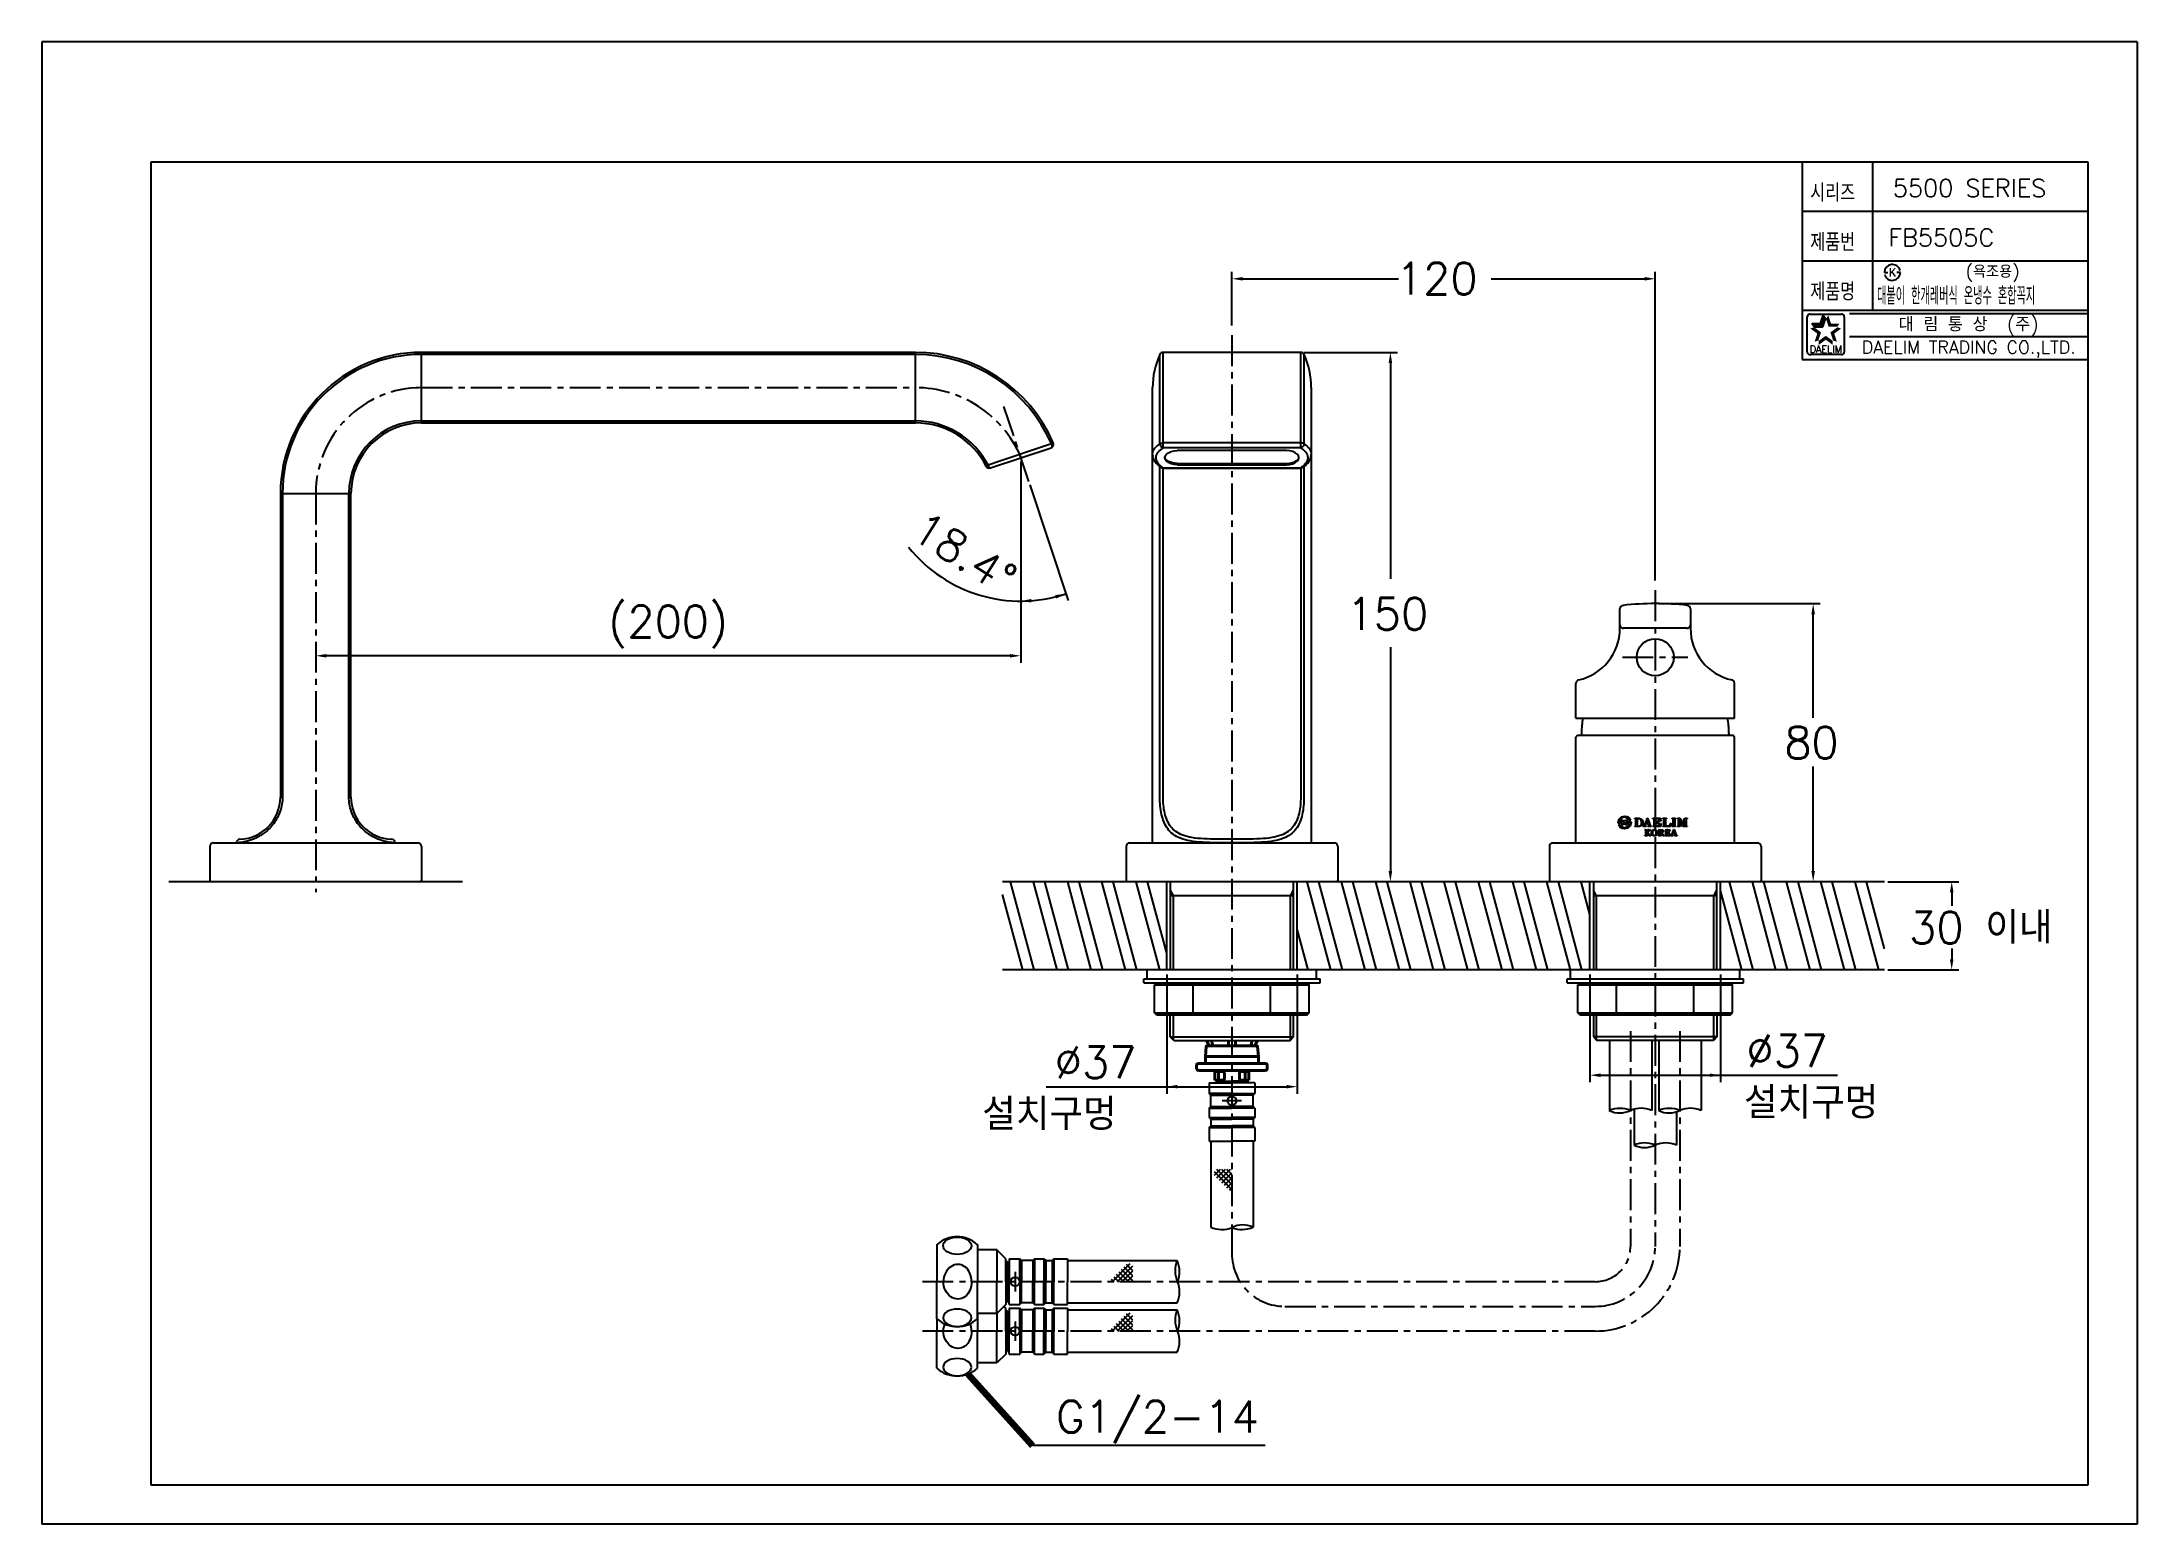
# Model space of a CAD drawing. Extents: x 9930 to 10524, y 9980 to 10400.
import ezdxf
from ezdxf.enums import TextEntityAlignment as Align

# ---------------------------------------------------------------- set-up
doc = ezdxf.new("R2010")
doc.units = 0
doc.header["$LTSCALE"] = 7
doc.header["$MEASUREMENT"] = 0
doc.linetypes.add('CENTER', pattern=[2, 1.25, -0.25, 0.25, -0.25])
doc.layers.get('0').update_dxf_attribs({"color": 2, "linetype": 'CONTINUOUS'})
for name, color, linetype in [('CL', 1, 'CENTER'), ('D', 2, 'CONTINUOUS'), ('DIM', 2, 'CONTINUOUS'), ('DWG', 7, 'CONTINUOUS')]:
    doc.layers.add(name, color=color, linetype=linetype)
doc.styles.add('GHS', font='ROMANS', dxfattribs={"bigfont": 'GHS'})
doc.styles.add('HAN', font='TXT.shx', dxfattribs={"bigfont": 'GHS.shx'})
doc.styles.add('ROMANS', font='romans')
doc.dimstyles.new('STANDARD$7', dxfattribs={"dimtxt": 3.5, "dimasz": 3, "dimexe": 1, "dimexo": 0.0625, "dimgap": 1, "dimtad": 1, "dimdec": 4, "dimzin": 0, "dimdsep": 46, "dimtxsty": 'GHS', "dimcen": 1, "dimclrt": 2, "dimadec": 0, "dimazin": 0, "dimtfac": 1, "dimtdec": 4, "dimtofl": 0, "dimtmove": 0, "dimatfit": 3, "dimfxl": 0, "dimtolj": 1, "dimtzin": 0, "dimarcsym": 0})

msp = doc.modelspace()

# ---------------------------------------------------------------- texts
at = {"color": 7, "style": 'GHS'}
for s, p in [('5500 SERIES', (10476.18, 10358.46)), ('FB5505C', (10468.18, 10344.46))]:
    msp.add_text(s, height=5, dxfattribs=at).set_placement(p, align=Align.MIDDLE)
at = {"style": 'GHS'}
msp.add_text('(욕조용)', height=3.5, dxfattribs=at).set_placement((10475.05, 10333.06))
at = {"style": 'GHS', "width": 0.5}
msp.add_text('대붙이 한개레버식 온냉수 혼합꼭지', height=5, dxfattribs=at).set_placement((10449.96, 10325.44))
at = {"color": 7, "linetype": 'Continuous'}
for s, height, style, p in [('대 림 통 상  (주)', 4, 'GHS', (10475.93, 10319.57)), ('DAELIM TRADING CO.,LTD.', 3.6, 'ROMANS', (10475.93, 10312.81))]:
    msp.add_text(s, height=height, dxfattribs=dict(at, style=style)).set_placement(p, align=Align.MIDDLE)
at = {"color": 2, "linetype": 'Continuous', "style": 'ROMANS'}
msp.add_text('DAELIM', height=2, dxfattribs=at).set_placement((10435.4, 10311.81), align=Align.CENTER)
at = {"layer": 'DIM', "style": 'GHS', "width": 0.8}
for s, p in [('시리즈', (10431.01, 10354.61)), ('제품번', (10431.01, 10340.61)), ('제품명', (10431.01, 10326.61))]:
    msp.add_text(s, height=5, dxfattribs=at).set_placement(p)
at = {"layer": 'DWG', "style": 'GHS'}
for s, p in [('120', (10313.55, 10328.32)), ('%%C37', (10412.92, 10109.47)), ('%%C37', (10216.83, 10106.22)), ('설치구멍', (10412.23, 10094.76)), ('설치구멍', (10196.25, 10091.51))]:
    msp.add_text(s, height=9, dxfattribs=at).set_placement(p)
msp.add_text('G1/2-14', height=9, dxfattribs=at).set_placement((10274.69, 10005.81), align=Align.RIGHT)
at = {"layer": 'DWG', "insert": (10191.19, 10254.96), "char_height": 9, "attachment_point": 5, "rotation": 327.40906, "style": 'GHS'}
msp.add_mtext('\\A1;18.4%%D', dxfattribs=at)
at = {"layer": 'DWG', "char_height": 9, "attachment_point": 5, "style": 'GHS'}
for s, insert in [('\\A1;(200)', (10107.23, 10234.13)), ('150', (10311.13, 10237.82)), ('80', (10431.37, 10201.31)), ('30 이내', (10479.38, 10148.88))]:
    msp.add_mtext(s, dxfattribs=dict(at, insert=insert))

# ---------------------------------------------------------------- blocks, each defined once
blk = doc.blocks.new('KS')
at = {"layer": 'D'}
for p, q in [((-2.25, 0), (-1.75, 0)), ((-1.75, 0), (-1.25, 0)), ((1.75, 0), (1.25, 0)), ((2.25, 0), (1.75, 0))]:
    blk.add_line(p, q, dxfattribs=at)
for start, end in [(15, 180), (195, 0)]:
    blk.add_arc((0, 0), 2.25, start, end, dxfattribs=at)
at = {"layer": 'D', "style": 'HAN'}
blk.add_text('K', height=2.39, dxfattribs=at).set_placement((0, 0), align=Align.MIDDLE)

# ---------------------------------------------------------------- hatches: boundary and pattern name
at = {"layer": 'D'}
h = msp.add_hatch(dxfattribs=at)
h.set_pattern_fill('ANSI32', color=256, scale=25, angle=60, style=0)
h.set_pattern_definition([(105, (6185.135, 10262.222), (-9.055555, -2.426429), []), (105, (6187.344, 10266.049), (-9.055555, -2.426429), [])])
h.paths.add_polyline_path([(10248.55, 10161.91), (10202.05, 10161.91), (10202.05, 10136.91), (10248.55, 10136.91)])
h.paths.add_polyline_path([(10368.55, 10161.91), (10285.55, 10161.91), (10285.55, 10136.91), (10368.55, 10136.91)])
h.paths.add_polyline_path([(10452.05, 10161.91), (10405.55, 10161.91), (10405.55, 10136.91), (10452.05, 10136.91)])

# ---------------------------------------------------------------- linework, layer by layer
for p, q in [((10523.67, 10399.88), (9929.67, 10399.88)), ((9929.67, 10399.88), (9929.67, 9979.88)), ((10523.67, 10399.88), (10523.67, 9979.88)), ((10523.67, 10399.88), (10523.67, 9979.88)), ((10523.67, 9979.88), (9929.67, 9979.88))]:
    msp.add_line(p, q)
at = {"color": 4}
for p, q in [((9960.67, 10365.88), (10509.67, 10365.88)), ((9960.67, 9990.88), (9960.67, 10365.88)), ((10509.67, 10365.88), (10509.67, 9990.88)), ((10509.67, 9990.88), (9960.67, 9990.88))]:
    msp.add_line(p, q, dxfattribs=at)
at = {"color": 7}
for p, q in [((10428.67, 10365.88), (10428.67, 10309.88)), ((10448.67, 10365.88), (10448.67, 10323.88)), ((10428.67, 10351.88), (10509.67, 10351.88)), ((10428.67, 10337.88), (10509.67, 10337.88)), ((10428.67, 10323.88), (10509.67, 10323.88)), ((10428.67, 10309.88), (10509.67, 10309.88))]:
    msp.add_line(p, q, dxfattribs=at)
at = {"color": 2, "linetype": 'Continuous'}
for p, q in [((10430.15, 10312.01), (10430.15, 10322.01)), ((10430.9, 10322.76), (10439.9, 10322.76)), ((10440.65, 10322.01), (10440.65, 10312.01)), ((10442.17, 10322.88), (10509.67, 10322.88)), ((10442.17, 10316.38), (10509.67, 10316.38)), ((10439.9, 10311.26), (10431.15, 10311.26))]:
    msp.add_line(p, q, dxfattribs=at)
at = {"color": 2}
for p, q in [((10432.15, 10319.15), (10431.48, 10320.06)), ((10431.48, 10320.06), (10433.91, 10320.06)), ((10432.15, 10319.15), (10434.57, 10319.15)), ((10433.91, 10320.06), (10434.66, 10322.37)), ((10434.57, 10319.15), (10435.32, 10321.45)), ((10435.32, 10321.45), (10434.66, 10322.37)), ((10262.09, 10078.73), (10263.84, 10080.48)), ((10262.68, 10080.48), (10267.05, 10076.11)), ((10262.8, 10078.03), (10265.26, 10080.48)), ((10263.5, 10077.32), (10266.67, 10080.48)), ((10264.09, 10080.48), (10267.05, 10077.53)), ((10265.51, 10080.48), (10267.05, 10078.94)), ((10266.92, 10080.48), (10267.05, 10080.36)), ((10261.97, 10079.78), (10267.05, 10074.7)), ((10264.21, 10076.61), (10267.05, 10079.45)), ((10264.92, 10075.9), (10267.05, 10078.03)), ((10265.62, 10075.2), (10267.05, 10076.62)), ((10266.33, 10074.49), (10267.05, 10075.21)), ((10238.13, 10053.63), (10233.05, 10048.56)), ((10234.26, 10050.69), (10236.39, 10048.56)), ((10238.84, 10052.93), (10234.47, 10048.56)), ((10234.97, 10051.39), (10237.8, 10048.56)), ((10235.67, 10052.1), (10238.84, 10048.93)), ((10238.84, 10051.51), (10235.88, 10048.56)), ((10236.38, 10052.81), (10238.84, 10050.35)), ((10237.09, 10053.52), (10238.84, 10051.76)), ((10232.84, 10049.27), (10233.56, 10048.56)), ((10233.55, 10049.98), (10234.98, 10048.56)), ((10238.84, 10050.1), (10237.3, 10048.56)), ((10238.84, 10048.68), (10238.71, 10048.56)), ((10238.13, 10039.63), (10233.05, 10034.56)), ((10238.84, 10038.93), (10234.47, 10034.56)), ((10236.38, 10038.81), (10238.84, 10036.35)), ((10237.09, 10039.52), (10238.84, 10037.76)), ((10232.84, 10035.27), (10233.56, 10034.56)), ((10233.55, 10035.98), (10234.98, 10034.56)), ((10234.26, 10036.69), (10236.39, 10034.56)), ((10234.97, 10037.39), (10237.8, 10034.56)), ((10235.67, 10038.1), (10238.84, 10034.93)), ((10238.84, 10037.51), (10235.88, 10034.56)), ((10238.84, 10036.1), (10237.3, 10034.56)), ((10238.84, 10034.68), (10238.71, 10034.56))]:
    msp.add_line(p, q, dxfattribs=at)
at = {"color": 7, "linetype": 'Continuous'}
for p, q in [((9977.3, 10171.91), (9977.3, 10162.21)), ((9978.3, 10172.91), (10036.3, 10172.91)), ((10037.3, 10171.91), (10037.3, 10162.21)), ((10048.9, 10161.91), (9965.7, 10161.91)), ((9977.3, 10162.21), (9977.6, 10161.91)), ((10037.3, 10162.21), (10037, 10161.91)), ((10452.05, 10161.91), (10202.05, 10161.91)), ((10452.05, 10136.91), (10202.05, 10136.91))]:
    msp.add_line(p, q, dxfattribs=at)
at = {"color": 2, "linetype": 'Continuous'}
for centre, radius, start, end in [((10430.9, 10322.01), 0.75, 90, 180), ((10439.9, 10322.01), 0.75, 0, 90), ((10431.02, 10312.14), 0.884, 188.1301, 278.1301), ((10439.9, 10312.01), 0.75, 270, 0), ((10377.07, 10090.31), 7.37, 66.17247, 114.24541), ((10377.02, 10103.77), 7.37, 246.17247, 294.24541), ((10383.07, 10090.21), 7.48, 66.5742, 113.84368), ((10391.07, 10090.31), 7.37, 66.17247, 114.24541), ((10391.02, 10103.77), 7.37, 246.17247, 294.24541), ((10397.07, 10090.21), 7.48, 66.5742, 113.84368), ((10384.07, 10080.5), 7.37, 66.17247, 114.24541), ((10384.02, 10093.95), 7.37, 246.17247, 294.24541), ((10390.07, 10080.39), 7.48, 66.5742, 113.84368), ((10264.19, 10070.72), 7.37, 244.79244, 292.85586), ((10270.19, 10057.27), 7.37, 67.14414, 115.20756), ((10269.91, 10070.72), 7.37, 247.14414, 295.20756), ((10258.3, 10051.69), 7.37, 157.14414, 205.20756), ((10244.84, 10051.42), 7.37, 337.14414, 25.20756), ((10244.84, 10045.69), 7.37, 334.79244, 22.85586), ((10258.3, 10037.69), 7.37, 157.14414, 205.20756), ((10244.84, 10037.42), 7.37, 337.14414, 25.20756), ((10244.84, 10031.69), 7.37, 334.79244, 22.85586)]:
    msp.add_arc(centre, radius, start, end, dxfattribs=at)
at = {"color": 7, "linetype": 'Continuous'}
for centre, start, end in [((9978.3, 10171.91), 90, 180), ((10036.3, 10171.91), 0, 90)]:
    msp.add_arc(centre, 1, start, end, dxfattribs=at)
at = {"color": 2}
for points in [[(10432.99, 10317.23), (10434.07, 10317.58), (10431.03, 10318.66), (10432.1, 10319.01)], [(10431.48, 10320.06), (10432.15, 10319.15), (10433.91, 10320.06), (10434.57, 10319.15)], [(10433.91, 10320.06), (10434.57, 10319.15), (10434.66, 10322.37), (10435.32, 10321.45)], [(10436.14, 10322.37), (10435.47, 10321.45), (10436.89, 10320.06), (10436.22, 10319.15)], [(10436.89, 10320.06), (10436.22, 10319.15), (10439.31, 10320.06), (10438.65, 10319.15)], [(10439.77, 10318.66), (10438.69, 10319.01), (10437.81, 10317.23), (10436.73, 10317.58)], [(10432.24, 10314.92), (10433.32, 10315.27), (10432.99, 10317.23), (10434.07, 10317.58)], [(10435.4, 10315.48), (10435.4, 10316.61), (10433.44, 10314.06), (10433.44, 10315.19)], [(10437.36, 10314.06), (10437.36, 10315.19), (10435.4, 10315.48), (10435.4, 10316.61)], [(10437.81, 10317.23), (10436.73, 10317.58), (10438.56, 10314.92), (10437.48, 10315.27)]]:
    msp.add_solid(points, dxfattribs=at)
at = {"layer": 'CL'}
for p, q in [((10267.05, 10316.76), (10267.05, 10056.44)), ((10037.3, 10301.91), (10177.3, 10301.91)), ((10202.32, 10296.57), (10209.4, 10275.3)), ((10007.3, 10271.91), (10007.3, 10158.91)), ((10387.05, 10244.49), (10387.05, 10058.56)), ((10377.75, 10225.51), (10396.34, 10225.51)), ((10380.05, 10119.58), (10380.05, 10058.56)), ((10394.05, 10119.58), (10394.05, 10058.56)), ((10269.8, 10099.83), (10264.3, 10099.83)), ((10205.57, 10051.31), (10205.57, 10045.81)), ((10370.05, 10048.56), (10179.28, 10048.56)), ((10282.05, 10041.56), (10370.05, 10041.56)), ((10370.05, 10034.56), (10179.28, 10034.56)), ((10205.57, 10037.31), (10205.57, 10031.81))]:
    msp.add_line(p, q, dxfattribs=at)
for centre, radius, start, end in [((10037.3, 10271.91), 30, 90, 180), ((10177.3, 10269.31), 32.6, 23.48306, 90), ((10282.05, 10056.56), 15, 180, 270), ((10370.05, 10058.56), 10, 270, 0), ((10370.05, 10058.56), 24, 270, 0), ((10370.05, 10058.56), 17, 270, 0)]:
    msp.add_arc(centre, radius, start, end, dxfattribs=at)
at = {"layer": 'D'}
for p, q in [((10267.05, 10319.52), (10267.05, 10334.76)), ((10270.05, 10332.76), (10314.31, 10332.76)), ((10340.53, 10332.76), (10384.05, 10332.76)), ((10387.05, 10247.24), (10387.05, 10334.76)), ((10037.3, 10291.91), (10037.3, 10311.91)), ((10177.3, 10291.91), (10177.3, 10311.91)), ((10247.52, 10284.89), (10247.52, 10311.91)), ((10286.57, 10284.89), (10286.57, 10311.91)), ((10287.57, 10311.91), (10313.97, 10311.91)), ((10177.3, 10311.33), (10037.3, 10311.33)), ((10246.61, 10286.01), (10246.61, 10311.33)), ((10287.48, 10311.33), (10287.48, 10286.01)), ((10311.97, 10308.91), (10311.97, 10247.78)), ((10037.3, 10292.49), (10177.3, 10292.49)), ((10215.86, 10286.01), (10216.39, 10286.24)), ((10286.57, 10286.24), (10247.52, 10286.24)), ((10286.57, 10284.89), (10247.52, 10284.89)), ((10197.91, 10279.93), (10197.39, 10279.66)), ((10207.16, 10281.02), (10207.16, 10223.93)), ((10246.61, 10185.91), (10246.61, 10279.55)), ((10247.52, 10185.91), (10247.52, 10279.17)), ((10247.52, 10279.17), (10286.57, 10279.17)), ((10286.57, 10279.17), (10286.57, 10185.91)), ((10287.48, 10279.55), (10287.48, 10185.91)), ((9997.3, 10271.91), (10017.3, 10271.91)), ((9997.88, 10271.91), (9997.88, 10185.91)), ((10016.72, 10185.91), (10016.72, 10271.91)), ((10209.72, 10274.35), (10220.61, 10241.6)), ((10388.05, 10240.71), (10433.84, 10240.71)), ((10431.84, 10208.34), (10431.84, 10237.71)), ((10204.16, 10225.93), (10010.3, 10225.93)), ((10311.97, 10228.4), (10311.97, 10164.91)), ((10431.84, 10164.91), (10431.84, 10194.57)), ((9997.88, 10185.91), (9997.3, 10185.91)), ((10016.72, 10185.91), (10017.3, 10185.91)), ((10376.56, 10178.7), (10376.81, 10179.62)), ((10376.57, 10178.64), (10376.56, 10178.7)), ((10376.57, 10178.57), (10376.57, 10178.64)), ((10376.57, 10178.51), (10376.57, 10178.57)), ((10376.72, 10178.51), (10376.57, 10178.51)), ((10376.68, 10178.06), (10377.1, 10178.06)), ((10377.07, 10177.45), (10376.68, 10178.06)), ((10376.97, 10178.51), (10376.72, 10178.51)), ((10376.81, 10179.62), (10377.47, 10180.28)), ((10377.22, 10179.54), (10376.97, 10178.9)), ((10376.97, 10178.9), (10377.41, 10178.9)), ((10377.41, 10178.51), (10376.97, 10178.51)), ((10377.66, 10177.03), (10377.07, 10177.45)), ((10377.1, 10178.06), (10377.42, 10177.64)), ((10377.72, 10179.98), (10377.22, 10179.54)), ((10377.41, 10178.9), (10377.41, 10178.51)), ((10377.42, 10177.64), (10377.86, 10177.35)), ((10377.47, 10180.28), (10378.39, 10180.52)), ((10377.59, 10179.34), (10377.99, 10179.34)), ((10377.59, 10178.04), (10377.59, 10179.34)), ((10377.99, 10178.04), (10377.59, 10178.04)), ((10378.39, 10176.87), (10377.66, 10177.03)), ((10378.39, 10180.15), (10377.72, 10179.98)), ((10377.86, 10177.35), (10378.39, 10177.25)), ((10377.99, 10178.89), (10378.64, 10179.34)), ((10377.99, 10179.34), (10377.99, 10178.89)), ((10378.3, 10178.64), (10377.99, 10178.41)), ((10377.99, 10178.41), (10377.99, 10178.04)), ((10378.65, 10178.04), (10378.3, 10178.64)), ((10378.39, 10180.52), (10379.12, 10180.37)), ((10378.92, 10180.05), (10378.39, 10180.15)), ((10378.39, 10177.25), (10379.06, 10177.42)), ((10379.31, 10177.12), (10378.39, 10176.87)), ((10379.28, 10179.34), (10378.62, 10178.87)), ((10378.62, 10178.87), (10379.1, 10178.04)), ((10378.64, 10179.34), (10379.28, 10179.34)), ((10379.1, 10178.04), (10378.65, 10178.04)), ((10379.36, 10179.76), (10378.92, 10180.05)), ((10379.06, 10177.42), (10379.56, 10177.87)), ((10379.12, 10180.37), (10379.72, 10179.95)), ((10379.23, 10178.91), (10379.81, 10178.91)), ((10379.23, 10178.51), (10379.23, 10178.91)), ((10379.81, 10178.51), (10379.23, 10178.51)), ((10379.97, 10177.78), (10379.31, 10177.12)), ((10379.68, 10179.34), (10379.36, 10179.76)), ((10379.56, 10177.87), (10379.81, 10178.51)), ((10380.1, 10179.34), (10379.68, 10179.34)), ((10379.72, 10179.95), (10380.1, 10179.34)), ((10379.81, 10178.91), (10380.04, 10178.91)), ((10380.22, 10178.7), (10379.97, 10177.78)), ((10380.04, 10178.91), (10380.2, 10178.91)), ((10380.2, 10178.91), (10380.21, 10178.84)), ((10380.21, 10178.84), (10380.21, 10178.77)), ((10380.21, 10178.77), (10380.22, 10178.7)), ((10381.26, 10179.88), (10382.37, 10179.88)), ((10381.26, 10179.77), (10381.26, 10179.88)), ((10381.42, 10179.77), (10381.26, 10179.77)), ((10381.27, 10177.69), (10381.4, 10177.69)), ((10381.27, 10177.58), (10381.27, 10177.69)), ((10382.31, 10177.58), (10381.27, 10177.58)), ((10381.4, 10177.69), (10381.48, 10177.72)), ((10381.51, 10179.74), (10381.42, 10179.77)), ((10381.48, 10177.72), (10381.54, 10177.78)), ((10381.56, 10179.68), (10381.51, 10179.74)), ((10381.54, 10177.78), (10381.57, 10177.85)), ((10381.57, 10179.59), (10381.56, 10179.68)), ((10381.57, 10177.85), (10381.57, 10179.59)), ((10382, 10179.67), (10381.98, 10179.6)), ((10381.98, 10179.6), (10381.98, 10177.84)), ((10381.98, 10177.84), (10381.99, 10177.77)), ((10381.99, 10177.77), (10382.02, 10177.73)), ((10382.04, 10179.72), (10382, 10179.67)), ((10382.02, 10177.73), (10382.07, 10177.69)), ((10382.12, 10179.74), (10382.04, 10179.72)), ((10382.07, 10177.69), (10382.15, 10177.69)), ((10382.18, 10179.74), (10382.12, 10179.74)), ((10382.15, 10177.69), (10382.25, 10177.69)), ((10382.24, 10179.74), (10382.18, 10179.74)), ((10382.29, 10179.74), (10382.24, 10179.74)), ((10382.25, 10177.69), (10382.37, 10177.69)), ((10382.44, 10179.74), (10382.29, 10179.74)), ((10382.48, 10177.58), (10382.31, 10177.58)), ((10382.37, 10179.88), (10382.51, 10179.87)), ((10382.37, 10177.69), (10382.52, 10177.7)), ((10382.61, 10179.73), (10382.44, 10179.74)), ((10382.65, 10177.59), (10382.48, 10177.58)), ((10382.51, 10179.87), (10382.65, 10179.85)), ((10382.52, 10177.7), (10382.67, 10177.72)), ((10382.75, 10179.69), (10382.61, 10179.73)), ((10382.65, 10179.85), (10382.78, 10179.81)), ((10382.81, 10177.62), (10382.65, 10177.59)), ((10382.67, 10177.72), (10382.8, 10177.76)), ((10382.85, 10179.64), (10382.75, 10179.69)), ((10382.78, 10179.81), (10382.91, 10179.76)), ((10382.8, 10177.76), (10382.9, 10177.82)), ((10382.95, 10177.67), (10382.81, 10177.62)), ((10382.93, 10179.57), (10382.85, 10179.64)), ((10382.9, 10177.82), (10382.98, 10177.89)), ((10382.91, 10179.76), (10383.02, 10179.71)), ((10383.01, 10179.49), (10382.93, 10179.57)), ((10383.07, 10177.73), (10382.95, 10177.67)), ((10382.98, 10177.89), (10383.05, 10177.98)), ((10383.11, 10179.26), (10383.01, 10179.49)), ((10383.02, 10179.71), (10383.13, 10179.64)), ((10383.05, 10177.98), (10383.13, 10178.2)), ((10383.18, 10177.81), (10383.07, 10177.73)), ((10383.16, 10178.97), (10383.11, 10179.26)), ((10383.13, 10179.64), (10383.26, 10179.53)), ((10383.13, 10178.2), (10383.17, 10178.47)), ((10383.17, 10178.71), (10383.16, 10178.97)), ((10383.17, 10178.47), (10383.17, 10178.71)), ((10383.29, 10177.92), (10383.18, 10177.81)), ((10383.26, 10179.53), (10383.36, 10179.41)), ((10383.39, 10178.05), (10383.29, 10177.92)), ((10383.36, 10179.41), (10383.45, 10179.26)), ((10383.47, 10178.19), (10383.39, 10178.05)), ((10383.45, 10179.26), (10383.51, 10179.1)), ((10383.53, 10178.35), (10383.47, 10178.19)), ((10383.51, 10179.1), (10383.56, 10178.91)), ((10383.56, 10178.52), (10383.53, 10178.35)), ((10383.56, 10178.91), (10383.57, 10178.71)), ((10383.57, 10178.71), (10383.56, 10178.52)), ((10383.64, 10177.69), (10383.71, 10177.7)), ((10383.64, 10177.58), (10383.64, 10177.69)), ((10384.48, 10177.58), (10383.64, 10177.58)), ((10383.71, 10177.7), (10383.79, 10177.72)), ((10383.79, 10177.72), (10383.86, 10177.75)), ((10383.86, 10177.75), (10383.94, 10177.81)), ((10383.94, 10177.81), (10384.01, 10177.88)), ((10384.01, 10177.88), (10384.06, 10177.97)), ((10384.06, 10177.97), (10384.18, 10178.28)), ((10384.12, 10176.65), (10384.85, 10176.65)), ((10384.12, 10176.57), (10384.12, 10176.65)), ((10384.15, 10176.56), (10384.12, 10176.57)), ((10384.18, 10176.56), (10384.15, 10176.56)), ((10384.18, 10178.28), (10384.31, 10178.6)), ((10384.2, 10176.55), (10384.18, 10176.56)), ((10384.33, 10178.29), (10384.2, 10177.94)), ((10384.2, 10177.94), (10384.21, 10177.8)), ((10384.23, 10176.54), (10384.2, 10176.55)), ((10384.21, 10177.8), (10384.32, 10177.72)), ((10384.26, 10176.53), (10384.23, 10176.54)), ((10384.28, 10176.52), (10384.26, 10176.53)), ((10384.31, 10176.51), (10384.28, 10176.52)), ((10384.31, 10178.6), (10384.44, 10178.95)), ((10384.33, 10176.49), (10384.31, 10176.51)), ((10384.32, 10177.72), (10384.48, 10177.69)), ((10385.09, 10178.29), (10384.33, 10178.29)), ((10384.34, 10176.47), (10384.33, 10176.49)), ((10384.35, 10176.45), (10384.34, 10176.47)), ((10384.35, 10176.43), (10384.35, 10176.45)), ((10384.35, 10176.4), (10384.35, 10176.43)), ((10384.35, 10175.14), (10384.35, 10176.4)), ((10384.71, 10179.3), (10384.37, 10178.4)), ((10384.37, 10178.4), (10385.06, 10178.4)), ((10384.44, 10178.95), (10384.58, 10179.29)), ((10384.48, 10177.69), (10384.48, 10177.58)), ((10384.58, 10179.29), (10384.7, 10179.61)), ((10384.62, 10176.44), (10384.61, 10176.41)), ((10384.61, 10176.41), (10384.61, 10175.81)), ((10384.61, 10175.81), (10384.64, 10175.81)), ((10384.65, 10175.76), (10384.61, 10175.76)), ((10384.61, 10175.76), (10384.61, 10175.16)), ((10384.63, 10176.49), (10384.62, 10176.46)), ((10384.62, 10176.46), (10384.62, 10176.44)), ((10384.64, 10176.51), (10384.63, 10176.49)), ((10384.66, 10176.53), (10384.64, 10176.51)), ((10384.64, 10175.81), (10384.71, 10175.88)), ((10384.77, 10175.63), (10384.65, 10175.76)), ((10384.69, 10176.54), (10384.66, 10176.53)), ((10384.71, 10176.54), (10384.69, 10176.54)), ((10384.7, 10179.61), (10384.81, 10179.91)), ((10385.06, 10178.4), (10384.71, 10179.3)), ((10384.73, 10176.55), (10384.71, 10176.54)), ((10384.71, 10175.88), (10384.78, 10175.94)), ((10384.76, 10176.56), (10384.73, 10176.55)), ((10384.79, 10176.56), (10384.76, 10176.56)), ((10384.89, 10175.49), (10384.77, 10175.63)), ((10384.78, 10175.94), (10384.86, 10176.01)), ((10384.82, 10176.57), (10384.79, 10176.56)), ((10384.81, 10179.91), (10384.91, 10179.91)), ((10384.85, 10176.57), (10384.82, 10176.57)), ((10384.85, 10176.65), (10384.85, 10176.57)), ((10384.86, 10176.01), (10384.93, 10176.07)), ((10384.98, 10175.98), (10384.89, 10175.89)), ((10384.89, 10175.89), (10385, 10175.75)), ((10385.01, 10175.35), (10384.89, 10175.49)), ((10384.91, 10179.91), (10385.67, 10177.92)), ((10384.93, 10176.07), (10384.99, 10176.14)), ((10384.95, 10177.69), (10385.15, 10177.69)), ((10384.95, 10177.58), (10384.95, 10177.69)), ((10385.95, 10177.58), (10384.95, 10177.58)), ((10385.07, 10176.07), (10384.98, 10175.98)), ((10384.99, 10176.14), (10385.05, 10176.21)), ((10385, 10175.75), (10385.11, 10175.63)), ((10385.12, 10175.2), (10385.01, 10175.35)), ((10385.05, 10176.21), (10385.11, 10176.28)), ((10385.06, 10176.57), (10385.06, 10176.65)), ((10385.06, 10176.65), (10385.71, 10176.65)), ((10385.07, 10176.57), (10385.06, 10176.57)), ((10385.08, 10176.57), (10385.07, 10176.57)), ((10385.16, 10176.17), (10385.07, 10176.07)), ((10385.1, 10176.56), (10385.08, 10176.57)), ((10385.25, 10177.86), (10385.09, 10178.29)), ((10385.12, 10176.56), (10385.1, 10176.56)), ((10385.11, 10176.28), (10385.16, 10176.34)), ((10385.11, 10175.63), (10385.19, 10175.53)), ((10385.14, 10176.56), (10385.12, 10176.56)), ((10385.16, 10176.55), (10385.14, 10176.56)), ((10385.15, 10177.69), (10385.22, 10177.71)), ((10385.18, 10176.55), (10385.16, 10176.55)), ((10385.16, 10176.34), (10385.19, 10176.39)), ((10385.25, 10176.27), (10385.16, 10176.17)), ((10385.2, 10176.54), (10385.18, 10176.55)), ((10385.19, 10176.39), (10385.22, 10176.43)), ((10385.19, 10175.53), (10385.28, 10175.42)), ((10385.21, 10176.54), (10385.2, 10176.54)), ((10385.23, 10176.53), (10385.21, 10176.54)), ((10385.22, 10177.71), (10385.26, 10177.77)), ((10385.22, 10176.43), (10385.23, 10176.47)), ((10385.23, 10176.52), (10385.23, 10176.53)), ((10385.24, 10176.51), (10385.23, 10176.52)), ((10385.23, 10176.47), (10385.24, 10176.51)), ((10385.26, 10177.77), (10385.25, 10177.86)), ((10385.34, 10176.37), (10385.25, 10176.27)), ((10385.28, 10175.42), (10385.36, 10175.31)), ((10385.42, 10176.47), (10385.34, 10176.37)), ((10385.36, 10175.31), (10385.45, 10175.2)), ((10385.44, 10176.49), (10385.42, 10176.47)), ((10385.47, 10176.5), (10385.44, 10176.49)), ((10385.5, 10176.52), (10385.47, 10176.5)), ((10385.53, 10176.53), (10385.5, 10176.52)), ((10385.56, 10176.54), (10385.53, 10176.53)), ((10385.59, 10176.55), (10385.56, 10176.54)), ((10385.6, 10176.55), (10385.59, 10176.55)), ((10385.62, 10176.56), (10385.6, 10176.55)), ((10385.63, 10176.56), (10385.62, 10176.56)), ((10385.64, 10176.56), (10385.63, 10176.56)), ((10385.65, 10176.56), (10385.64, 10176.56)), ((10385.67, 10176.56), (10385.65, 10176.56)), ((10385.67, 10177.92), (10385.73, 10177.79)), ((10385.68, 10176.56), (10385.67, 10176.56)), ((10385.69, 10176.57), (10385.68, 10176.56)), ((10385.68, 10176.56), (10385.68, 10176.56)), ((10385.7, 10176.57), (10385.69, 10176.57)), ((10385.71, 10176.57), (10385.7, 10176.57)), ((10385.71, 10176.65), (10385.71, 10176.57)), ((10385.71, 10176.57), (10385.71, 10176.57)), ((10385.73, 10177.79), (10385.8, 10177.72)), ((10385.8, 10177.72), (10385.95, 10177.69)), ((10385.95, 10177.69), (10385.95, 10177.58)), ((10385.96, 10175.78), (10385.97, 10175.92)), ((10385.97, 10175.65), (10385.96, 10175.78)), ((10385.97, 10175.92), (10385.99, 10176.04)), ((10385.99, 10175.53), (10385.97, 10175.65)), ((10385.99, 10176.04), (10386.03, 10176.16)), ((10386.03, 10175.42), (10385.99, 10175.53)), ((10386.03, 10176.16), (10386.08, 10176.27)), ((10386.08, 10175.31), (10386.03, 10175.42)), ((10386.08, 10176.27), (10386.14, 10176.36)), ((10386.13, 10175.21), (10386.08, 10175.31)), ((10386.14, 10176.36), (10386.21, 10176.45)), ((10386.21, 10176.45), (10386.29, 10176.52)), ((10386.27, 10175.99), (10386.26, 10175.89)), ((10386.26, 10175.89), (10386.26, 10175.78)), ((10386.26, 10175.78), (10386.27, 10175.67)), ((10386.29, 10176.09), (10386.27, 10175.99)), ((10386.27, 10175.67), (10386.28, 10175.56)), ((10386.28, 10175.56), (10386.29, 10175.46)), ((10386.29, 10176.52), (10386.38, 10176.58)), ((10386.32, 10176.18), (10386.29, 10176.09)), ((10386.29, 10175.46), (10386.32, 10175.37)), ((10386.35, 10176.26), (10386.32, 10176.18)), ((10386.32, 10175.37), (10386.35, 10175.29)), ((10386.38, 10176.34), (10386.35, 10176.26)), ((10386.35, 10175.29), (10386.39, 10175.21)), ((10386.38, 10176.58), (10386.48, 10176.63)), ((10386.43, 10176.41), (10386.38, 10176.34)), ((10386.42, 10179.88), (10388.5, 10179.88)), ((10386.42, 10179.76), (10386.42, 10179.88)), ((10386.59, 10179.76), (10386.42, 10179.76)), ((10386.42, 10177.69), (10386.57, 10177.7)), ((10386.42, 10177.58), (10386.42, 10177.69)), ((10387.15, 10177.58), (10386.42, 10177.58)), ((10386.49, 10176.47), (10386.43, 10176.41)), ((10386.48, 10176.63), (10386.59, 10176.67)), ((10386.55, 10176.52), (10386.49, 10176.47)), ((10386.63, 10176.56), (10386.55, 10176.52)), ((10386.57, 10177.7), (10386.69, 10177.75)), ((10386.66, 10179.74), (10386.59, 10179.76)), ((10386.59, 10176.67), (10386.69, 10176.69)), ((10386.71, 10176.58), (10386.63, 10176.56)), ((10386.71, 10179.68), (10386.66, 10179.74)), ((10386.69, 10177.75), (10386.74, 10177.89)), ((10386.69, 10176.69), (10386.8, 10176.7)), ((10386.73, 10179.61), (10386.71, 10179.68)), ((10386.8, 10176.59), (10386.71, 10176.58)), ((10386.74, 10177.89), (10386.73, 10179.61)), ((10386.8, 10176.7), (10386.91, 10176.69)), ((10386.89, 10176.58), (10386.8, 10176.59)), ((10386.96, 10176.56), (10386.89, 10176.58)), ((10386.91, 10176.69), (10387.02, 10176.67)), ((10387.03, 10176.53), (10386.96, 10176.56)), ((10387.02, 10176.67), (10387.13, 10176.63)), ((10387.1, 10176.48), (10387.03, 10176.53)), ((10387.16, 10176.43), (10387.1, 10176.48)), ((10387.13, 10176.63), (10387.23, 10176.58)), ((10387.16, 10179.69), (10387.14, 10179.62)), ((10387.14, 10179.62), (10387.14, 10178.93)), ((10387.14, 10178.93), (10387.16, 10178.88)), ((10387.16, 10178.66), (10387.14, 10178.62)), ((10387.14, 10178.62), (10387.14, 10178.01)), ((10387.14, 10178.01), (10387.14, 10177.95)), ((10387.14, 10177.95), (10387.15, 10177.89)), ((10387.15, 10177.89), (10387.16, 10177.85)), ((10387.88, 10177.58), (10387.15, 10177.58)), ((10387.21, 10179.73), (10387.16, 10179.69)), ((10387.16, 10178.88), (10387.19, 10178.85)), ((10387.19, 10178.69), (10387.16, 10178.66)), ((10387.16, 10177.85), (10387.19, 10177.78)), ((10387.2, 10176.37), (10387.16, 10176.43)), ((10387.19, 10178.85), (10387.24, 10178.83)), ((10387.24, 10178.7), (10387.19, 10178.69)), ((10387.19, 10177.78), (10387.25, 10177.73)), ((10387.25, 10176.29), (10387.2, 10176.37)), ((10387.29, 10179.75), (10387.21, 10179.73)), ((10387.21, 10175.21), (10387.25, 10175.29)), ((10387.23, 10176.58), (10387.31, 10176.52)), ((10387.24, 10178.83), (10387.35, 10178.83)), ((10387.35, 10178.7), (10387.24, 10178.7)), ((10387.25, 10177.73), (10387.33, 10177.71)), ((10387.28, 10176.21), (10387.25, 10176.29)), ((10387.25, 10175.29), (10387.29, 10175.38)), ((10387.31, 10176.11), (10387.28, 10176.21)), ((10387.67, 10179.75), (10387.29, 10179.75)), ((10387.29, 10175.38), (10387.31, 10175.47)), ((10387.31, 10176.52), (10387.39, 10176.45)), ((10387.33, 10176.01), (10387.31, 10176.11)), ((10387.31, 10175.47), (10387.33, 10175.56)), ((10387.33, 10177.71), (10387.47, 10177.71)), ((10387.34, 10175.9), (10387.33, 10176.01)), ((10387.33, 10175.56), (10387.34, 10175.67)), ((10387.34, 10175.78), (10387.34, 10175.9)), ((10387.34, 10175.67), (10387.34, 10175.78)), ((10387.35, 10178.83), (10387.57, 10178.88)), ((10387.6, 10178.64), (10387.35, 10178.7)), ((10387.39, 10176.45), (10387.46, 10176.36)), ((10387.46, 10176.36), (10387.53, 10176.27)), ((10387.52, 10175.3), (10387.46, 10175.2)), ((10387.47, 10177.71), (10387.68, 10177.71)), ((10387.57, 10175.4), (10387.52, 10175.3)), ((10387.53, 10176.27), (10387.57, 10176.16)), ((10387.57, 10178.88), (10387.76, 10179.02)), ((10387.57, 10176.16), (10387.61, 10176.04)), ((10387.61, 10175.52), (10387.57, 10175.4)), ((10387.77, 10178.48), (10387.6, 10178.64)), ((10387.61, 10176.04), (10387.63, 10175.91)), ((10387.63, 10175.65), (10387.61, 10175.52)), ((10387.63, 10175.91), (10387.64, 10175.78)), ((10387.64, 10175.78), (10387.63, 10175.65)), ((10388.05, 10179.66), (10387.67, 10179.75)), ((10387.68, 10177.71), (10387.84, 10177.71)), ((10387.76, 10179.02), (10387.85, 10179.26)), ((10387.84, 10178.23), (10387.77, 10178.48)), ((10387.94, 10178.23), (10387.84, 10178.23)), ((10387.84, 10177.71), (10388.14, 10177.8)), ((10387.85, 10179.26), (10387.94, 10179.26)), ((10388.61, 10177.58), (10387.88, 10177.58)), ((10387.94, 10179.26), (10387.94, 10178.23)), ((10387.98, 10176.65), (10388.78, 10176.65)), ((10387.98, 10176.57), (10387.98, 10176.65)), ((10388, 10176.56), (10387.98, 10176.57)), ((10388.03, 10176.56), (10388, 10176.56)), ((10388.06, 10176.56), (10388.03, 10176.56)), ((10388.35, 10179.43), (10388.05, 10179.66)), ((10388.09, 10176.55), (10388.06, 10176.56)), ((10388.12, 10176.54), (10388.09, 10176.55)), ((10388.14, 10176.54), (10388.12, 10176.54)), ((10388.14, 10177.8), (10388.45, 10178.06)), ((10388.17, 10176.52), (10388.14, 10176.54)), ((10388.19, 10176.51), (10388.17, 10176.52)), ((10388.2, 10176.48), (10388.19, 10176.51)), ((10388.21, 10176.46), (10388.2, 10176.48)), ((10388.21, 10176.44), (10388.21, 10176.46)), ((10388.21, 10176.41), (10388.21, 10176.44)), ((10388.21, 10175.15), (10388.21, 10176.41)), ((10388.53, 10179.06), (10388.35, 10179.43)), ((10388.45, 10178.06), (10388.61, 10178.44)), ((10388.47, 10176.55), (10388.47, 10175.81)), ((10388.68, 10176.55), (10388.47, 10176.55)), ((10388.47, 10175.81), (10388.63, 10175.81)), ((10388.47, 10175.7), (10388.47, 10175.15)), ((10388.65, 10175.7), (10388.47, 10175.7)), ((10388.5, 10179.88), (10388.55, 10179.87)), ((10388.62, 10179.06), (10388.53, 10179.06)), ((10388.55, 10179.87), (10388.57, 10179.85)), ((10388.57, 10179.85), (10388.58, 10179.82)), ((10388.58, 10179.82), (10388.62, 10179.06)), ((10388.61, 10178.44), (10388.72, 10178.44)), ((10388.64, 10177.59), (10388.61, 10177.58)), ((10388.63, 10175.81), (10388.74, 10175.82)), ((10388.67, 10177.62), (10388.64, 10177.59)), ((10388.75, 10175.58), (10388.65, 10175.7)), ((10388.69, 10177.66), (10388.67, 10177.62)), ((10388.78, 10176.54), (10388.68, 10176.55)), ((10388.72, 10178.44), (10388.69, 10177.66)), ((10388.74, 10175.82), (10388.84, 10175.86)), ((10388.84, 10175.45), (10388.75, 10175.58)), ((10388.78, 10176.65), (10388.86, 10176.65)), ((10388.87, 10176.51), (10388.78, 10176.54)), ((10388.84, 10175.86), (10388.92, 10175.92)), ((10388.92, 10175.33), (10388.84, 10175.45)), ((10388.86, 10176.65), (10388.92, 10176.64)), ((10388.94, 10176.46), (10388.87, 10176.51)), ((10388.97, 10175.79), (10388.91, 10175.77)), ((10388.91, 10175.77), (10388.99, 10175.66)), ((10388.92, 10176.64), (10388.99, 10176.63)), ((10388.92, 10175.92), (10388.98, 10176)), ((10389.01, 10175.21), (10388.92, 10175.33)), ((10388.99, 10176.39), (10388.94, 10176.46)), ((10389.03, 10175.81), (10388.97, 10175.79)), ((10388.98, 10176), (10389.02, 10176.1)), ((10388.99, 10176.63), (10389.05, 10176.61)), ((10389.02, 10176.31), (10388.99, 10176.39)), ((10388.99, 10175.66), (10389.06, 10175.57)), ((10389.03, 10176.21), (10389.02, 10176.31)), ((10389.02, 10176.1), (10389.03, 10176.21)), ((10389.08, 10175.84), (10389.03, 10175.81)), ((10389.05, 10176.61), (10389.11, 10176.59)), ((10389.06, 10175.57), (10389.12, 10175.48)), ((10389.13, 10175.86), (10389.08, 10175.84)), ((10389.11, 10176.59), (10389.17, 10176.56)), ((10389.12, 10175.48), (10389.18, 10175.4)), ((10389.17, 10175.89), (10389.13, 10175.86)), ((10389.17, 10176.56), (10389.21, 10176.52)), ((10389.21, 10175.93), (10389.17, 10175.89)), ((10389.18, 10175.4), (10389.25, 10175.31)), ((10389.21, 10176.52), (10389.25, 10176.48)), ((10389.25, 10175.97), (10389.21, 10175.93)), ((10389.25, 10176.48), (10389.29, 10176.43)), ((10389.28, 10176.01), (10389.25, 10175.97)), ((10389.25, 10175.31), (10389.33, 10175.2)), ((10389.26, 10179.88), (10390.23, 10179.88)), ((10389.26, 10179.76), (10389.26, 10179.88)), ((10389.37, 10179.76), (10389.26, 10179.76)), ((10389.26, 10177.69), (10389.39, 10177.69)), ((10389.26, 10177.58), (10389.26, 10177.69)), ((10391.39, 10177.58), (10389.26, 10177.58)), ((10389.3, 10176.06), (10389.28, 10176.01)), ((10389.29, 10176.43), (10389.31, 10176.37)), ((10389.32, 10176.12), (10389.3, 10176.06)), ((10389.31, 10176.37), (10389.33, 10176.31)), ((10389.33, 10176.17), (10389.32, 10176.12)), ((10389.33, 10176.31), (10389.33, 10176.24)), ((10389.33, 10176.24), (10389.33, 10176.17)), ((10389.45, 10179.74), (10389.37, 10179.76)), ((10389.39, 10177.69), (10389.47, 10177.72)), ((10389.52, 10179.67), (10389.45, 10179.74)), ((10389.47, 10177.72), (10389.52, 10177.79)), ((10389.54, 10179.56), (10389.52, 10179.67)), ((10389.52, 10177.79), (10389.54, 10177.88)), ((10389.54, 10177.88), (10389.54, 10179.56)), ((10389.85, 10176.65), (10391.2, 10176.65)), ((10389.85, 10176.57), (10389.85, 10176.65)), ((10389.87, 10176.56), (10389.85, 10176.57)), ((10389.9, 10176.56), (10389.87, 10176.56)), ((10389.94, 10176.55), (10389.9, 10176.56)), ((10389.97, 10176.54), (10389.94, 10176.55)), ((10389.96, 10179.65), (10389.95, 10179.58)), ((10389.95, 10179.58), (10389.95, 10177.92)), ((10389.95, 10177.92), (10389.95, 10177.82)), ((10389.95, 10177.82), (10389.99, 10177.75)), ((10390.02, 10179.73), (10389.96, 10179.65)), ((10390, 10176.53), (10389.97, 10176.54)), ((10389.99, 10177.75), (10390.11, 10177.71)), ((10390.03, 10176.52), (10390, 10176.53)), ((10390.11, 10179.76), (10390.02, 10179.73)), ((10390.05, 10176.51), (10390.03, 10176.52)), ((10390.07, 10176.49), (10390.05, 10176.51)), ((10390.08, 10176.47), (10390.07, 10176.49)), ((10390.09, 10176.45), (10390.08, 10176.47)), ((10390.1, 10176.43), (10390.09, 10176.45)), ((10390.1, 10176.4), (10390.1, 10176.43)), ((10390.1, 10175.15), (10390.1, 10176.4)), ((10390.23, 10179.76), (10390.11, 10179.76)), ((10390.11, 10177.71), (10390.64, 10177.71)), ((10390.23, 10179.88), (10390.23, 10179.76)), ((10390.36, 10176.56), (10390.36, 10175.86)), ((10390.63, 10176.56), (10390.36, 10176.56)), ((10390.36, 10175.86), (10390.56, 10175.86)), ((10390.36, 10175.77), (10390.36, 10175.24)), ((10390.56, 10175.77), (10390.36, 10175.77)), ((10390.36, 10175.24), (10390.36, 10175.19)), ((10390.56, 10175.86), (10390.61, 10175.87)), ((10390.61, 10175.76), (10390.56, 10175.77)), ((10390.61, 10175.87), (10390.66, 10175.87)), ((10390.65, 10175.76), (10390.61, 10175.76)), ((10390.68, 10176.56), (10390.63, 10176.56)), ((10390.64, 10177.71), (10391, 10177.84)), ((10390.68, 10175.75), (10390.65, 10175.76)), ((10390.66, 10175.87), (10390.69, 10175.88)), ((10390.72, 10176.56), (10390.68, 10176.56)), ((10390.72, 10175.74), (10390.68, 10175.75)), ((10390.69, 10175.88), (10390.72, 10175.9)), ((10390.75, 10176.55), (10390.72, 10176.56)), ((10390.72, 10175.9), (10390.75, 10175.92)), ((10390.74, 10175.72), (10390.72, 10175.74)), ((10390.77, 10175.69), (10390.74, 10175.72)), ((10390.79, 10176.55), (10390.75, 10176.55)), ((10390.75, 10175.92), (10390.77, 10175.94)), ((10390.77, 10175.94), (10390.79, 10175.97)), ((10390.79, 10175.66), (10390.77, 10175.69)), ((10390.82, 10176.55), (10390.79, 10176.55)), ((10390.79, 10175.97), (10390.8, 10176)), ((10390.8, 10175.63), (10390.79, 10175.66)), ((10390.8, 10176), (10390.82, 10176.04)), ((10390.82, 10175.59), (10390.8, 10175.63)), ((10390.84, 10176.55), (10390.82, 10176.55)), ((10390.82, 10176.04), (10390.83, 10176.08)), ((10390.83, 10175.55), (10390.82, 10175.59)), ((10390.83, 10176.08), (10390.84, 10176.11)), ((10390.84, 10175.51), (10390.83, 10175.55)), ((10390.89, 10176.53), (10390.84, 10176.55)), ((10390.84, 10176.15), (10390.93, 10176.15)), ((10390.84, 10176.11), (10390.84, 10176.15)), ((10390.84, 10175.47), (10390.84, 10175.51)), ((10390.93, 10175.47), (10390.84, 10175.47)), ((10390.95, 10176.49), (10390.89, 10176.53)), ((10390.93, 10176.15), (10390.93, 10175.47)), ((10391, 10176.43), (10390.95, 10176.49)), ((10391, 10177.84), (10391.3, 10178.13)), ((10391.05, 10176.36), (10391, 10176.43)), ((10391.08, 10176.3), (10391.05, 10176.36)), ((10391.11, 10176.23), (10391.08, 10176.3)), ((10391.2, 10176.23), (10391.11, 10176.23)), ((10391.12, 10175.18), (10391.16, 10175.25)), ((10391.16, 10175.25), (10391.2, 10175.32)), ((10391.2, 10176.65), (10391.2, 10176.23)), ((10391.2, 10175.32), (10391.22, 10175.38)), ((10391.22, 10175.38), (10391.24, 10175.43)), ((10391.24, 10175.43), (10391.33, 10175.43)), ((10391.3, 10178.13), (10391.42, 10178.49)), ((10391.33, 10175.43), (10391.3, 10174.91)), ((10391.44, 10177.58), (10391.39, 10177.58)), ((10391.42, 10178.49), (10391.52, 10178.49)), ((10391.47, 10177.61), (10391.44, 10177.58)), ((10391.48, 10177.66), (10391.47, 10177.61)), ((10391.52, 10178.49), (10391.48, 10177.66)), ((10391.74, 10175.21), (10391.84, 10175.44)), ((10391.84, 10175.44), (10391.93, 10175.69)), ((10391.89, 10175.25), (10391.88, 10175.21)), ((10391.89, 10179.88), (10392.81, 10179.88)), ((10391.89, 10179.76), (10391.89, 10179.88)), ((10392.02, 10179.76), (10391.89, 10179.76)), ((10391.89, 10177.69), (10392.02, 10177.69)), ((10391.89, 10177.58), (10391.89, 10177.69)), ((10392.81, 10177.58), (10391.89, 10177.58)), ((10391.9, 10175.28), (10391.89, 10175.25)), ((10391.91, 10175.32), (10391.9, 10175.28)), ((10391.93, 10175.37), (10391.91, 10175.32)), ((10391.93, 10175.69), (10392.03, 10175.95)), ((10391.94, 10175.41), (10391.93, 10175.37)), ((10391.96, 10175.46), (10391.94, 10175.41)), ((10391.98, 10175.52), (10391.96, 10175.46)), ((10392.59, 10175.52), (10391.98, 10175.52)), ((10392.1, 10179.74), (10392.02, 10179.76)), ((10392.02, 10177.69), (10392.11, 10177.73)), ((10392.29, 10176.3), (10392.03, 10175.62)), ((10392.03, 10175.95), (10392.14, 10176.21)), ((10392.03, 10175.62), (10392.55, 10175.62)), ((10392.14, 10179.68), (10392.1, 10179.74)), ((10392.11, 10177.73), (10392.15, 10177.81)), ((10392.15, 10179.62), (10392.14, 10179.68)), ((10392.14, 10176.21), (10392.23, 10176.46)), ((10392.15, 10177.88), (10392.15, 10179.62)), ((10392.15, 10177.81), (10392.15, 10177.88)), ((10392.23, 10176.46), (10392.32, 10176.68)), ((10392.55, 10175.62), (10392.29, 10176.3)), ((10392.32, 10176.68), (10392.42, 10176.68)), ((10392.42, 10176.68), (10393, 10175.18)), ((10392.58, 10179.64), (10392.57, 10177.84)), ((10392.57, 10177.84), (10392.59, 10177.77)), ((10392.59, 10179.7), (10392.58, 10179.64)), ((10392.64, 10179.74), (10392.59, 10179.7)), ((10392.59, 10177.77), (10392.63, 10177.71)), ((10392.74, 10175.12), (10392.59, 10175.52)), ((10392.63, 10177.71), (10392.7, 10177.69)), ((10392.7, 10179.76), (10392.64, 10179.74)), ((10392.81, 10179.76), (10392.7, 10179.76)), ((10392.7, 10177.69), (10392.81, 10177.69)), ((10392.81, 10179.88), (10392.81, 10179.76)), ((10392.81, 10177.69), (10392.81, 10177.58)), ((10393.36, 10177.69), (10393.53, 10177.74)), ((10393.36, 10177.58), (10393.36, 10177.69)), ((10394.11, 10177.58), (10393.36, 10177.58)), ((10393.37, 10179.88), (10394.07, 10179.88)), ((10393.37, 10179.76), (10393.37, 10179.88)), ((10393.46, 10179.76), (10393.37, 10179.76)), ((10393.56, 10179.74), (10393.46, 10179.76)), ((10393.53, 10177.74), (10393.64, 10177.84)), ((10393.64, 10179.68), (10393.56, 10179.74)), ((10393.68, 10179.55), (10393.64, 10179.68)), ((10393.64, 10177.84), (10393.68, 10177.98)), ((10393.68, 10177.98), (10393.68, 10179.55)), ((10393.85, 10179.64), (10393.85, 10179.63)), ((10394.57, 10177.61), (10393.85, 10179.64)), ((10393.85, 10179.63), (10393.85, 10178.24)), ((10393.85, 10178.24), (10393.85, 10177.97)), ((10393.85, 10177.97), (10393.89, 10177.83)), ((10393.89, 10177.83), (10393.98, 10177.73)), ((10393.98, 10177.73), (10394.11, 10177.69)), ((10394.07, 10179.88), (10394.14, 10179.86)), ((10394.11, 10177.69), (10394.11, 10177.58)), ((10394.14, 10179.86), (10394.19, 10179.82)), ((10394.19, 10179.82), (10394.24, 10179.76)), ((10394.24, 10179.76), (10394.75, 10178.3)), ((10394.75, 10177.61), (10394.57, 10177.61)), ((10395.39, 10179.29), (10394.75, 10177.61)), ((10394.75, 10178.3), (10394.81, 10178.3)), ((10394.81, 10178.3), (10395, 10178.79)), ((10395, 10178.79), (10395.18, 10179.27)), ((10395, 10177.69), (10395.14, 10177.69)), ((10395, 10177.58), (10395, 10177.69)), ((10396.12, 10177.58), (10395, 10177.58)), ((10395.14, 10177.69), (10395.26, 10177.71)), ((10395.18, 10179.27), (10395.35, 10179.76)), ((10395.26, 10177.71), (10395.35, 10177.78)), ((10395.35, 10179.76), (10395.38, 10179.81)), ((10395.35, 10177.78), (10395.38, 10177.9)), ((10395.38, 10179.81), (10395.43, 10179.85)), ((10395.38, 10177.9), (10395.39, 10179.28)), ((10395.39, 10179.28), (10395.39, 10179.29)), ((10395.43, 10179.85), (10395.49, 10179.88)), ((10395.49, 10179.88), (10396.12, 10179.88)), ((10395.83, 10179.66), (10395.8, 10179.56)), ((10395.8, 10179.56), (10395.8, 10177.9)), ((10395.8, 10177.9), (10395.83, 10177.79)), ((10395.9, 10179.73), (10395.83, 10179.66)), ((10395.83, 10177.79), (10395.9, 10177.72)), ((10396, 10179.76), (10395.9, 10179.73)), ((10395.9, 10177.72), (10396, 10177.69)), ((10396.12, 10179.76), (10396, 10179.76)), ((10396, 10177.69), (10396.12, 10177.69)), ((10396.12, 10179.88), (10396.12, 10179.76)), ((10396.12, 10177.69), (10396.12, 10177.58)), ((10384.12, 10174.91), (10384.12, 10175)), ((10384.12, 10175), (10384.15, 10175)), ((10384.85, 10174.91), (10384.12, 10174.91)), ((10384.15, 10175), (10384.17, 10175)), ((10384.17, 10175), (10384.21, 10175.01)), ((10384.21, 10175.01), (10384.24, 10175.01)), ((10384.24, 10175.01), (10384.26, 10175.02)), ((10384.26, 10175.02), (10384.28, 10175.02)), ((10384.28, 10175.02), (10384.31, 10175.03)), ((10384.31, 10175.03), (10384.32, 10175.05)), ((10384.32, 10175.05), (10384.34, 10175.07)), ((10384.34, 10175.07), (10384.35, 10175.09)), ((10384.35, 10175.12), (10384.35, 10175.14)), ((10384.35, 10175.09), (10384.35, 10175.12)), ((10384.61, 10175.16), (10384.62, 10175.13)), ((10384.62, 10175.13), (10384.62, 10175.11)), ((10384.62, 10175.11), (10384.63, 10175.09)), ((10384.63, 10175.09), (10384.64, 10175.07)), ((10384.64, 10175.07), (10384.66, 10175.05)), ((10384.66, 10175.05), (10384.69, 10175.03)), ((10384.69, 10175.03), (10384.7, 10175.03)), ((10384.7, 10175.03), (10384.73, 10175.02)), ((10384.73, 10175.02), (10384.76, 10175.01)), ((10384.76, 10175.01), (10384.79, 10175.01)), ((10384.79, 10175.01), (10384.82, 10175)), ((10384.82, 10175), (10384.85, 10175)), ((10384.85, 10175), (10384.85, 10174.91)), ((10385.22, 10175.06), (10385.12, 10175.2)), ((10385.32, 10174.91), (10385.22, 10175.06)), ((10385.81, 10174.91), (10385.32, 10174.91)), ((10385.45, 10175.2), (10385.49, 10175.16)), ((10385.49, 10175.16), (10385.52, 10175.12)), ((10385.52, 10175.12), (10385.56, 10175.09)), ((10385.56, 10175.09), (10385.59, 10175.07)), ((10385.59, 10175.07), (10385.62, 10175.05)), ((10385.62, 10175.05), (10385.65, 10175.03)), ((10385.65, 10175.03), (10385.67, 10175.02)), ((10385.67, 10175.02), (10385.7, 10175.02)), ((10385.7, 10175.02), (10385.73, 10175.01)), ((10385.73, 10175.01), (10385.76, 10175)), ((10385.76, 10175), (10385.79, 10175)), ((10385.79, 10175), (10385.81, 10175)), ((10385.81, 10175), (10385.81, 10174.91)), ((10386.2, 10175.13), (10386.13, 10175.21)), ((10386.28, 10175.05), (10386.2, 10175.13)), ((10386.37, 10174.99), (10386.28, 10175.05)), ((10386.47, 10174.94), (10386.37, 10174.99)), ((10386.39, 10175.21), (10386.44, 10175.14)), ((10386.44, 10175.14), (10386.5, 10175.09)), ((10386.57, 10174.9), (10386.47, 10174.94)), ((10386.5, 10175.09), (10386.56, 10175.04)), ((10386.56, 10175.04), (10386.63, 10175.01)), ((10386.68, 10174.88), (10386.57, 10174.9)), ((10386.63, 10175.01), (10386.71, 10174.99)), ((10386.8, 10174.87), (10386.68, 10174.88)), ((10386.71, 10174.99), (10386.8, 10174.98)), ((10386.8, 10174.98), (10386.89, 10174.99)), ((10386.91, 10174.88), (10386.8, 10174.87)), ((10386.89, 10174.99), (10386.97, 10175.01)), ((10387.02, 10174.9), (10386.91, 10174.88)), ((10386.97, 10175.01), (10387.04, 10175.04)), ((10387.12, 10174.93), (10387.02, 10174.9)), ((10387.04, 10175.04), (10387.1, 10175.09)), ((10387.1, 10175.09), (10387.16, 10175.15)), ((10387.22, 10174.98), (10387.12, 10174.93)), ((10387.16, 10175.15), (10387.21, 10175.21)), ((10387.31, 10175.04), (10387.22, 10174.98)), ((10387.39, 10175.12), (10387.31, 10175.04)), ((10387.46, 10175.2), (10387.39, 10175.12)), ((10387.98, 10175), (10388, 10175)), ((10387.98, 10174.91), (10387.98, 10175)), ((10388.72, 10174.91), (10387.98, 10174.91)), ((10388, 10175), (10388.03, 10175)), ((10388.03, 10175), (10388.06, 10175.01)), ((10388.06, 10175.01), (10388.1, 10175.01)), ((10388.1, 10175.01), (10388.12, 10175.02)), ((10388.12, 10175.02), (10388.14, 10175.02)), ((10388.14, 10175.02), (10388.16, 10175.04)), ((10388.16, 10175.04), (10388.18, 10175.05)), ((10388.18, 10175.05), (10388.2, 10175.07)), ((10388.2, 10175.09), (10388.21, 10175.12)), ((10388.2, 10175.07), (10388.2, 10175.09)), ((10388.21, 10175.12), (10388.21, 10175.15)), ((10388.47, 10175.15), (10388.48, 10175.12)), ((10388.48, 10175.12), (10388.48, 10175.1)), ((10388.48, 10175.1), (10388.49, 10175.07)), ((10388.49, 10175.07), (10388.5, 10175.05)), ((10388.5, 10175.05), (10388.52, 10175.04)), ((10388.52, 10175.04), (10388.55, 10175.02)), ((10388.55, 10175.02), (10388.56, 10175.02)), ((10388.56, 10175.02), (10388.59, 10175.01)), ((10388.59, 10175.01), (10388.62, 10175.01)), ((10388.62, 10175.01), (10388.66, 10175)), ((10388.66, 10175), (10388.69, 10175)), ((10388.69, 10175), (10388.72, 10175)), ((10388.72, 10175), (10388.72, 10174.91)), ((10389.11, 10175.07), (10389.01, 10175.21)), ((10389.21, 10174.91), (10389.11, 10175.07)), ((10389.68, 10174.91), (10389.21, 10174.91)), ((10389.33, 10175.2), (10389.37, 10175.15)), ((10389.37, 10175.15), (10389.4, 10175.12)), ((10389.4, 10175.12), (10389.43, 10175.09)), ((10389.43, 10175.09), (10389.46, 10175.07)), ((10389.46, 10175.07), (10389.49, 10175.05)), ((10389.49, 10175.05), (10389.52, 10175.03)), ((10389.52, 10175.03), (10389.54, 10175.02)), ((10389.54, 10175.02), (10389.57, 10175.02)), ((10389.57, 10175.02), (10389.6, 10175.01)), ((10389.6, 10175.01), (10389.63, 10175)), ((10389.63, 10175), (10389.65, 10175)), ((10389.65, 10175), (10389.68, 10175)), ((10389.68, 10175), (10389.68, 10174.91)), ((10389.85, 10175), (10389.88, 10175)), ((10389.85, 10174.91), (10389.85, 10175)), ((10391.3, 10174.91), (10389.85, 10174.91)), ((10389.88, 10175), (10389.91, 10175.01)), ((10389.91, 10175.01), (10389.95, 10175.01)), ((10389.95, 10175.01), (10389.98, 10175.02)), ((10389.98, 10175.02), (10390.01, 10175.02)), ((10390.01, 10175.02), (10390.03, 10175.03)), ((10390.03, 10175.03), (10390.05, 10175.04)), ((10390.05, 10175.04), (10390.07, 10175.06)), ((10390.07, 10175.06), (10390.08, 10175.07)), ((10390.08, 10175.07), (10390.09, 10175.1)), ((10390.09, 10175.1), (10390.1, 10175.12)), ((10390.1, 10175.12), (10390.1, 10175.15)), ((10390.36, 10175.19), (10390.36, 10175.15)), ((10390.36, 10175.15), (10390.37, 10175.12)), ((10390.37, 10175.12), (10390.38, 10175.09)), ((10390.38, 10175.09), (10390.39, 10175.07)), ((10390.39, 10175.07), (10390.41, 10175.05)), ((10390.41, 10175.05), (10390.44, 10175.04)), ((10390.44, 10175.04), (10390.47, 10175.03)), ((10390.47, 10175.03), (10390.5, 10175.02)), ((10390.5, 10175.02), (10390.54, 10175.02)), ((10390.54, 10175.02), (10390.59, 10175.01)), ((10390.59, 10175.01), (10390.66, 10175.01)), ((10390.66, 10175.01), (10390.69, 10175.01)), ((10390.69, 10175.01), (10390.72, 10175.01)), ((10390.72, 10175.01), (10390.76, 10175.01)), ((10390.76, 10175.01), (10390.81, 10175.01)), ((10390.81, 10175.01), (10390.84, 10175.02)), ((10390.84, 10175.02), (10390.88, 10175.02)), ((10390.88, 10175.02), (10390.91, 10175.02)), ((10390.91, 10175.02), (10390.94, 10175.03)), ((10390.94, 10175.03), (10390.97, 10175.04)), ((10390.97, 10175.04), (10391, 10175.05)), ((10391, 10175.05), (10391.03, 10175.06)), ((10391.03, 10175.06), (10391.04, 10175.07)), ((10391.04, 10175.07), (10391.08, 10175.12)), ((10391.08, 10175.12), (10391.12, 10175.18)), ((10391.46, 10175), (10391.48, 10175)), ((10391.46, 10174.91), (10391.46, 10175)), ((10392.11, 10174.91), (10391.46, 10174.91)), ((10391.48, 10175), (10391.51, 10175.01)), ((10391.51, 10175.01), (10391.54, 10175.01)), ((10391.54, 10175.01), (10391.57, 10175.02)), ((10391.57, 10175.02), (10391.59, 10175.03)), ((10391.59, 10175.03), (10391.62, 10175.04)), ((10391.62, 10175.04), (10391.65, 10175.07)), ((10391.65, 10175.07), (10391.67, 10175.09)), ((10391.67, 10175.09), (10391.69, 10175.11)), ((10391.69, 10175.11), (10391.71, 10175.14)), ((10391.71, 10175.14), (10391.73, 10175.18)), ((10391.73, 10175.18), (10391.74, 10175.21)), ((10391.87, 10175.16), (10391.86, 10175.14)), ((10391.86, 10175.14), (10391.86, 10175.12)), ((10391.86, 10175.12), (10391.86, 10175.11)), ((10391.86, 10175.11), (10391.87, 10175.08)), ((10391.88, 10175.21), (10391.87, 10175.19)), ((10391.87, 10175.19), (10391.87, 10175.16)), ((10391.87, 10175.08), (10391.9, 10175.05)), ((10391.9, 10175.05), (10391.94, 10175.03)), ((10391.94, 10175.03), (10391.99, 10175.02)), ((10391.99, 10175.02), (10392.05, 10175.01)), ((10392.05, 10175.01), (10392.11, 10175)), ((10392.11, 10175), (10392.11, 10174.91)), ((10392.53, 10175), (10392.59, 10175.01)), ((10392.53, 10174.91), (10392.53, 10175)), ((10393.25, 10174.91), (10392.53, 10174.91)), ((10392.59, 10175.01), (10392.64, 10175.01)), ((10392.64, 10175.01), (10392.69, 10175.02)), ((10392.69, 10175.02), (10392.72, 10175.04)), ((10392.72, 10175.04), (10392.74, 10175.05)), ((10392.74, 10175.12), (10392.74, 10175.12)), ((10392.74, 10175.11), (10392.74, 10175.12)), ((10392.75, 10175.1), (10392.74, 10175.11)), ((10392.74, 10175.05), (10392.75, 10175.07)), ((10392.75, 10175.09), (10392.75, 10175.1)), ((10392.75, 10175.08), (10392.75, 10175.09)), ((10392.75, 10175.07), (10392.75, 10175.08)), ((10393, 10175.18), (10393.01, 10175.15)), ((10393.01, 10175.15), (10393.02, 10175.12)), ((10393.02, 10175.12), (10393.04, 10175.1)), ((10393.04, 10175.1), (10393.06, 10175.08)), ((10393.06, 10175.08), (10393.08, 10175.06)), ((10393.08, 10175.06), (10393.1, 10175.04)), ((10393.1, 10175.04), (10393.12, 10175.03)), ((10393.12, 10175.03), (10393.15, 10175.02)), ((10393.15, 10175.02), (10393.18, 10175.01)), ((10393.18, 10175.01), (10393.2, 10175.01)), ((10393.2, 10175.01), (10393.23, 10175)), ((10393.23, 10175), (10393.25, 10175)), ((10393.25, 10175), (10393.25, 10174.91)), ((10250.45, 10157.91), (10249.55, 10159.47)), ((10250.45, 10136.91), (10250.45, 10157.91)), ((10283.65, 10157.91), (10284.55, 10159.47)), ((10283.65, 10136.91), (10283.65, 10157.91)), ((10370.45, 10157.91), (10369.55, 10159.47)), ((10370.45, 10136.91), (10370.45, 10157.91)), ((10403.65, 10157.91), (10404.55, 10159.47)), ((10403.65, 10136.91), (10403.65, 10157.91)), ((10453.05, 10161.91), (10473.11, 10161.91)), ((10471.11, 10158.91), (10471.11, 10155.07)), ((10471.11, 10142.98), (10471.11, 10139.91)), ((10248.55, 10135.59), (10248.55, 10101.82)), ((10285.55, 10135.59), (10285.55, 10101.82)), ((10368.55, 10135.59), (10368.55, 10105.07)), ((10405.55, 10135.59), (10405.55, 10105.07)), ((10453.05, 10136.91), (10473.11, 10136.91)), ((10250.45, 10117.01), (10250.45, 10124.21)), ((10283.65, 10117.01), (10283.65, 10124.21)), ((10370.45, 10117.01), (10370.45, 10124.21)), ((10403.65, 10117.01), (10403.65, 10124.21)), ((10371.55, 10107.07), (10438.73, 10107.07)), ((10214.36, 10103.82), (10282.55, 10103.82)), ((10276.5, 10002.12), (10210.52, 10002.12))]:
    msp.add_line(p, q, dxfattribs=at)
for centre, radius, start, end in [((10037.3, 10271.91), 39.42, 90, 180), ((10177.3, 10269.31), 42.02, 23.41433, 90), ((10037.3, 10271.91), 20.58, 90, 180), ((10177.3, 10269.31), 23.18, 27.26285, 90), ((11152.87, 7488.74), 2950.03, 108.5194, 108.88752), ((10207.16, 10282.02), 40.61, 218.55547, 288.4), ((9985.55, 10185.92), 12.33, 359.712, 359.98772), ((10029.05, 10185.91), 12.33, 180.01086, 180.28685)]:
    msp.add_arc(centre, radius, start, end, dxfattribs=at)
at = {"layer": 'D', "extrusion": (0, 0, -1)}
msp.add_ellipse((10251.55, 10282.26), major_axis=(3.5, 0), ratio=0.513974, start_param=4.712365, end_param=4.712389, dxfattribs=at)
at = {"layer": 'D'}
msp.add_ellipse((10282.55, 10282.26), major_axis=(-3.5, 0), ratio=0.513974, start_param=4.712365, end_param=4.712389, dxfattribs=at)
for points, knots in [([(10215.86, 10286.01), (10215.93, 10285.77), (10216.04, 10285.43), (10215.93, 10284.94), (10215.79, 10284.89)], [0, 0, 0, 0, 0.633173, 1, 1, 1, 1]), ([(10197.91, 10279.93), (10197.99, 10279.72), (10198.11, 10279.41), (10198.47, 10279.13), (10198.59, 10279.17)], [0, 0, 0, 0, 0.634251, 1, 1, 1, 1]), ([(9997.88, 10185.85), (9997.88, 10184.52), (9997.43, 10181.87), (9995.62, 10178.42), (9993.13, 10175.86), (9990.84, 10174.46), (9989.13, 10173.75), (9988.03, 10173.4), (9987.08, 10173.18), (9986.29, 10173.05), (9985.74, 10172.98), (9985.38, 10172.95), (9985.18, 10172.94), (9985.02, 10172.93), (9984.92, 10172.93), (9984.86, 10172.92), (9984.83, 10172.92), (9984.81, 10172.92), (9984.8, 10172.92), (9984.8, 10172.92)], [0, 0, 0, 0, 0.19778, 0.389847, 0.567247, 0.719795, 0.784603, 0.841183, 0.889313, 0.928926, 0.959895, 0.972114, 0.982133, 0.989938, 0.995522, 0.997479, 0.998878, 0.999719, 1, 1, 1, 1]), ([(10029.8, 10172.92), (10029.8, 10172.92), (10029.79, 10172.92), (10029.78, 10172.92), (10029.75, 10172.92), (10029.69, 10172.93), (10029.58, 10172.93), (10029.42, 10172.94), (10029.22, 10172.95), (10028.86, 10172.98), (10028.31, 10173.05), (10027.52, 10173.18), (10026.57, 10173.4), (10025.47, 10173.75), (10023.76, 10174.46), (10021.47, 10175.86), (10018.98, 10178.42), (10017.17, 10181.87), (10016.73, 10184.52), (10016.72, 10185.85)], [0, 0, 0, 0, 0.000281, 0.001122, 0.002521, 0.004478, 0.010062, 0.017867, 0.027886, 0.040105, 0.071074, 0.110687, 0.158817, 0.215397, 0.280204, 0.432752, 0.610153, 0.80222, 1, 1, 1, 1])]:
    msp.add_open_spline(points, degree=3, knots=knots, dxfattribs=at)
for points in [[(10244.55, 10282.99), (10244.55, 10283.08), (10244.75, 10283.97), (10245.22, 10284.74), (10245.85, 10285.41), (10246.61, 10286.01)], [(10246.7, 10279.83), (10246.38, 10280.16), (10245.72, 10281.18), (10245.55, 10282.13), (10245.75, 10282.96), (10246.19, 10283.69), (10246.8, 10284.33), (10247.52, 10284.89)], [(10246.61, 10286.01), (10246.84, 10286.13), (10247.16, 10286.21), (10247.52, 10286.24)], [(10246.61, 10286.01), (10246.67, 10285.63), (10246.87, 10285.28), (10247.17, 10285.02), (10247.52, 10284.89)], [(10287.48, 10286.01), (10287.27, 10286.13), (10286.95, 10286.21), (10286.57, 10286.24)], [(10287.48, 10286.01), (10287.42, 10285.63), (10287.23, 10285.28), (10286.93, 10285.02), (10286.57, 10284.89)], [(10286.57, 10284.89), (10287.3, 10284.33), (10287.91, 10283.69), (10288.35, 10282.96), (10288.55, 10282.13), (10288.38, 10281.18), (10287.72, 10280.16), (10287.39, 10279.83)], [(10287.48, 10286.01), (10288.24, 10285.41), (10288.88, 10284.74), (10289.34, 10283.97), (10289.55, 10283.08), (10289.55, 10282.99)], [(10247.08, 10279.5), (10246.7, 10279.83)], [(10246.95, 10279.3), (10246.99, 10279.28)], [(10246.99, 10279.28), (10247.19, 10279.19), (10247.52, 10279.17)], [(10247.52, 10279.17), (10247.08, 10279.5)], [(10287, 10279.49), (10286.57, 10279.17)], [(10287.1, 10279.27), (10286.91, 10279.19), (10286.57, 10279.17)], [(10287.39, 10279.83), (10287, 10279.49)], [(10287.14, 10279.3), (10287.1, 10279.27)], [(10267.05, 10172.92), (10262.74, 10172.94), (10258.67, 10173.07), (10255.18, 10173.46), (10252.43, 10174.21), (10250.36, 10175.35), (10248.86, 10176.87), (10247.81, 10178.75), (10247.12, 10180.94), (10246.74, 10183.37), (10246.61, 10185.91)], [(10267.05, 10173.92), (10262.94, 10173.94), (10259.04, 10174.06), (10255.71, 10174.42), (10253.09, 10175.11), (10251.11, 10176.16), (10249.67, 10177.56), (10248.67, 10179.29), (10248.01, 10181.32), (10247.64, 10183.56), (10247.52, 10185.91)], [(10286.57, 10185.91), (10286.46, 10183.56), (10286.08, 10181.32), (10285.43, 10179.29), (10284.42, 10177.56), (10282.99, 10176.16), (10281.01, 10175.11), (10278.38, 10174.42), (10275.05, 10174.06), (10271.16, 10173.94), (10267.05, 10173.92)], [(10287.48, 10185.91), (10287.36, 10183.37), (10286.97, 10180.94), (10286.28, 10178.74), (10285.23, 10176.87), (10283.73, 10175.35), (10281.66, 10174.21), (10278.92, 10173.46), (10275.43, 10173.07), (10271.36, 10172.94), (10267.05, 10172.92)]]:
    msp.add_spline(points, degree=3, dxfattribs=at)
for points in [[(10270.05, 10333.26), (10270.05, 10332.26), (10267.05, 10332.76)], [(10384.05, 10333.26), (10384.05, 10332.26), (10387.05, 10332.76)], [(10311.47, 10308.91), (10312.47, 10308.91), (10311.97, 10311.91)], [(10210.18, 10241.03), (10210.14, 10242.03), (10207.16, 10241.42)], [(10216.96, 10243.13), (10217.24, 10242.17), (10219.98, 10243.49)], [(10431.34, 10237.71), (10432.34, 10237.71), (10431.84, 10240.71)], [(10010.3, 10226.43), (10010.3, 10225.43), (10007.3, 10225.93)], [(10204.16, 10226.43), (10204.16, 10225.43), (10207.16, 10225.93)], [(10311.47, 10164.91), (10312.47, 10164.91), (10311.97, 10161.91)], [(10431.34, 10164.91), (10432.34, 10164.91), (10431.84, 10161.91)], [(10470.61, 10158.91), (10471.61, 10158.91), (10471.11, 10161.91)], [(10470.61, 10139.91), (10471.61, 10139.91), (10471.11, 10136.91)], [(10251.55, 10104.32), (10251.55, 10103.32), (10248.55, 10103.82)], [(10282.55, 10104.32), (10282.55, 10103.32), (10285.55, 10103.82)], [(10371.55, 10107.57), (10371.55, 10106.57), (10368.55, 10107.07)], [(10402.55, 10107.57), (10402.55, 10106.57), (10405.55, 10107.07)]]:
    msp.add_solid(points, dxfattribs=at)
at = {"layer": 'DWG'}
for p, q in [((10177.3, 10311.91), (10037.3, 10311.91)), ((10286.57, 10311.91), (10247.52, 10311.91)), ((10244.55, 10172.91), (10244.55, 10301.91)), ((10289.55, 10301.91), (10289.55, 10172.91)), ((10037.3, 10291.91), (10177.3, 10291.91)), ((10198.59, 10279.17), (10215.79, 10284.89)), ((10282.55, 10284.06), (10251.55, 10284.06)), ((10246.95, 10279.3), (10246.95, 10279.3)), ((10247.52, 10279.12), (10286.57, 10279.12)), ((10251.55, 10280.46), (10282.55, 10280.46)), ((10251.55, 10280.08), (10282.55, 10280.08)), ((10287.14, 10279.3), (10287.14, 10279.3)), ((9997.3, 10271.91), (9997.3, 10185.91)), ((10017.3, 10185.91), (10017.3, 10271.91)), ((10377.05, 10233.71), (10377.05, 10239.22)), ((10397.05, 10239.22), (10397.05, 10233.71)), ((10396.05, 10233.71), (10378.05, 10233.71)), ((10364.55, 10208.21), (10364.55, 10218.1)), ((10409.55, 10208.21), (10409.55, 10218.1)), ((10364.55, 10208.21), (10409.55, 10208.21)), ((10364.55, 10202.91), (10365.05, 10203.41)), ((10364.55, 10172.91), (10364.55, 10202.91)), ((10365.05, 10203.41), (10409.05, 10203.41)), ((10366.15, 10204.11), (10366.15, 10203.71)), ((10407.95, 10204.11), (10407.95, 10203.71)), ((10409.55, 10202.91), (10409.05, 10203.41)), ((10409.55, 10172.91), (10409.55, 10202.91)), ((9984.8, 10172.91), (9984.8, 10172.92)), ((10029.8, 10172.91), (10029.8, 10172.92)), ((10237.05, 10171.91), (10237.05, 10162.21)), ((10238.05, 10172.91), (10296.05, 10172.91)), ((10297.05, 10171.91), (10297.05, 10162.21)), ((10357.05, 10171.91), (10357.05, 10162.21)), ((10358.05, 10172.91), (10416.05, 10172.91)), ((10417.05, 10171.91), (10417.05, 10162.21)), ((10237.05, 10162.21), (10237.35, 10161.91)), ((10248.55, 10136.91), (10248.55, 10161.91)), ((10249.55, 10161.91), (10249.55, 10136.91)), ((10284.55, 10157.91), (10249.55, 10157.91)), ((10284.55, 10136.91), (10284.55, 10161.91)), ((10285.55, 10136.91), (10285.55, 10161.91)), ((10297.05, 10162.21), (10296.75, 10161.91)), ((10357.05, 10162.21), (10357.35, 10161.91)), ((10368.55, 10136.91), (10368.55, 10161.91)), ((10369.55, 10161.91), (10369.55, 10136.91)), ((10404.55, 10157.91), (10369.55, 10157.91)), ((10404.55, 10136.91), (10404.55, 10161.91)), ((10405.55, 10136.91), (10405.55, 10161.91)), ((10417.05, 10162.21), (10416.75, 10161.91)), ((10242.05, 10134.41), (10292.05, 10134.41)), ((10242.05, 10133.21), (10242.05, 10134.41)), ((10243.05, 10134.41), (10243.05, 10136.91)), ((10291.05, 10134.41), (10291.05, 10136.91)), ((10292.05, 10133.21), (10292.05, 10134.41)), ((10362.05, 10134.41), (10412.05, 10134.41)), ((10362.05, 10133.21), (10362.05, 10134.41)), ((10363.05, 10134.41), (10363.05, 10136.91)), ((10411.05, 10134.41), (10411.05, 10136.91)), ((10412.05, 10133.21), (10412.05, 10134.41)), ((10242.05, 10133.21), (10292.05, 10133.21)), ((10245.69, 10133.21), (10245.11, 10132.71)), ((10245.11, 10132.71), (10288.99, 10132.71)), ((10245.11, 10124.71), (10245.11, 10132.71)), ((10256.37, 10133.21), (10256.08, 10132.71)), ((10256.08, 10124.71), (10256.08, 10132.71)), ((10277.73, 10133.21), (10278.02, 10132.71)), ((10278.02, 10124.71), (10278.02, 10132.71)), ((10288.41, 10133.21), (10288.99, 10132.71)), ((10288.99, 10124.71), (10288.99, 10132.71)), ((10362.05, 10133.21), (10412.05, 10133.21)), ((10365.69, 10133.21), (10365.11, 10132.71)), ((10365.11, 10132.71), (10408.99, 10132.71)), ((10365.11, 10124.71), (10365.11, 10132.71)), ((10376.37, 10133.21), (10376.08, 10132.71)), ((10376.08, 10124.71), (10376.08, 10132.71)), ((10397.73, 10133.21), (10398.02, 10132.71)), ((10398.02, 10124.71), (10398.02, 10132.71)), ((10408.41, 10133.21), (10408.99, 10132.71)), ((10408.99, 10124.71), (10408.99, 10132.71)), ((10245.11, 10124.71), (10288.99, 10124.71)), ((10245.69, 10124.21), (10245.11, 10124.71)), ((10245.69, 10124.21), (10288.41, 10124.21)), ((10249.55, 10117.91), (10249.55, 10124.21)), ((10256.37, 10124.21), (10256.08, 10124.71)), ((10277.73, 10124.21), (10278.02, 10124.71)), ((10284.55, 10117.91), (10284.55, 10124.21)), ((10288.41, 10124.21), (10288.99, 10124.71)), ((10365.11, 10124.71), (10408.99, 10124.71)), ((10365.69, 10124.21), (10365.11, 10124.71)), ((10365.69, 10124.21), (10408.41, 10124.21)), ((10369.55, 10124.21), (10369.55, 10117.91)), ((10376.37, 10124.21), (10376.08, 10124.71)), ((10397.73, 10124.21), (10398.02, 10124.71)), ((10404.55, 10124.21), (10404.55, 10117.91)), ((10408.41, 10124.21), (10408.99, 10124.71)), ((10249.55, 10117.91), (10284.55, 10117.91)), ((10250.55, 10116.91), (10249.55, 10117.91)), ((10250.55, 10116.91), (10283.55, 10116.91)), ((10283.55, 10116.91), (10284.55, 10117.91)), ((10404.55, 10117.91), (10369.55, 10117.91)), ((10369.55, 10117.91), (10370.55, 10116.91)), ((10403.55, 10116.91), (10370.55, 10116.91)), ((10374.05, 10116.91), (10374.05, 10097.03)), ((10386.05, 10116.91), (10386.05, 10097.03)), ((10388.05, 10116.91), (10388.05, 10097.03)), ((10400.05, 10116.91), (10400.05, 10097.03)), ((10400.05, 10116.91), (10400.05, 10097.03)), ((10404.55, 10117.91), (10403.55, 10116.91)), ((10260.55, 10104.91), (10260.55, 10101.91)), ((10260.55, 10104.91), (10267.05, 10104.91)), ((10262.55, 10108.16), (10262.55, 10108.41)), ((10262.85, 10105.41), (10267.05, 10105.41)), ((10263.05, 10105.41), (10263.05, 10104.91)), ((10271.25, 10105.41), (10267.05, 10105.41)), ((10273.55, 10104.91), (10267.05, 10104.91)), ((10271.05, 10105.41), (10271.05, 10104.91)), ((10271.55, 10108.16), (10271.55, 10108.41)), ((10273.55, 10104.91), (10273.55, 10101.91)), ((10261.05, 10101.41), (10260.55, 10101.91)), ((10267.05, 10101.91), (10260.55, 10101.91)), ((10260.55, 10097.74), (10261.05, 10098.24)), ((10261.05, 10098.24), (10261.05, 10101.41)), ((10261.05, 10101.41), (10267.05, 10101.41)), ((10261.05, 10098.24), (10267.05, 10098.24)), ((10267.05, 10101.91), (10273.55, 10101.91)), ((10273.05, 10101.41), (10267.05, 10101.41)), ((10273.05, 10098.24), (10267.05, 10098.24)), ((10273.05, 10101.41), (10273.55, 10101.91)), ((10273.05, 10098.24), (10273.05, 10101.41)), ((10273.55, 10097.74), (10273.05, 10098.24)), ((10260.55, 10097.74), (10267.05, 10097.74)), ((10260.55, 10097.74), (10260.55, 10095.08)), ((10260.55, 10095.08), (10267.05, 10095.08)), ((10260.55, 10095.08), (10261.05, 10094.58)), ((10260.55, 10092.24), (10261.05, 10092.74)), ((10260.55, 10092.24), (10267.05, 10092.24)), ((10260.55, 10092.24), (10260.55, 10088.41)), ((10261.05, 10094.58), (10267.05, 10094.58)), ((10261.05, 10094.58), (10261.05, 10092.74)), ((10261.05, 10092.74), (10267.05, 10092.74)), ((10273.55, 10097.74), (10267.05, 10097.74)), ((10273.55, 10095.08), (10267.05, 10095.08)), ((10273.05, 10094.58), (10267.05, 10094.58)), ((10273.05, 10092.74), (10267.05, 10092.74)), ((10273.55, 10092.24), (10267.05, 10092.24)), ((10273.55, 10095.08), (10273.05, 10094.58)), ((10273.05, 10094.58), (10273.05, 10092.74)), ((10273.55, 10092.24), (10273.05, 10092.74)), ((10273.55, 10097.74), (10273.55, 10095.08)), ((10273.55, 10092.24), (10273.55, 10088.41)), ((10381.05, 10097.41), (10381.05, 10087.22)), ((10393.05, 10096.68), (10393.05, 10087.22)), ((10393.05, 10096.68), (10393.05, 10087.22)), ((10260.55, 10088.41), (10267.05, 10088.41)), ((10261.05, 10088.41), (10261.05, 10064.06)), ((10273.55, 10088.41), (10267.05, 10088.41)), ((10273.05, 10088.41), (10273.05, 10064.06)), ((10183.43, 10059.06), (10183.43, 10048.56)), ((10194.93, 10059.06), (10194.93, 10048.56)), ((10200.43, 10057.56), (10194.93, 10057.56)), ((10202.93, 10055.06), (10200.43, 10057.56)), ((10200.43, 10057.56), (10200.43, 10048.56)), ((10202.93, 10048.56), (10202.93, 10055.06)), ((10202.93, 10048.56), (10202.93, 10055.06)), ((10202.93, 10054.26), (10203.43, 10054.26)), ((10203.43, 10048.56), (10203.43, 10054.26)), ((10203.43, 10052.81), (10203.43, 10054.26)), ((10203.43, 10052.81), (10203.93, 10052.81)), ((10203.93, 10055.06), (10206.93, 10055.06)), ((10203.93, 10055.06), (10203.93, 10048.56)), ((10207.43, 10054.56), (10206.93, 10055.06)), ((10206.93, 10048.56), (10206.93, 10055.06)), ((10210.6, 10054.56), (10207.43, 10054.56)), ((10207.43, 10054.56), (10207.43, 10048.56)), ((10211.1, 10055.06), (10210.6, 10054.56)), ((10210.6, 10054.56), (10210.6, 10048.56)), ((10211.1, 10055.06), (10213.75, 10055.06)), ((10211.1, 10055.06), (10211.1, 10048.56)), ((10213.75, 10055.06), (10214.25, 10054.56)), ((10213.75, 10055.06), (10213.75, 10048.56)), ((10214.25, 10054.56), (10216.1, 10054.56)), ((10214.25, 10054.56), (10214.25, 10048.56)), ((10216.6, 10055.06), (10216.1, 10054.56)), ((10216.1, 10054.56), (10216.1, 10048.56)), ((10216.6, 10055.06), (10220.43, 10055.06)), ((10216.6, 10055.06), (10216.6, 10048.56)), ((10220.43, 10055.06), (10220.43, 10048.56)), ((10220.43, 10054.56), (10251.51, 10054.56)), ((10183.43, 10038.06), (10183.43, 10048.56)), ((10194.93, 10038.06), (10194.93, 10048.56)), ((10200.43, 10039.56), (10200.43, 10048.56)), ((10202.93, 10048.56), (10202.93, 10042.06)), ((10202.93, 10048.56), (10202.93, 10042.06)), ((10203.43, 10048.56), (10203.43, 10042.86)), ((10203.93, 10042.06), (10203.93, 10048.56)), ((10206.93, 10048.56), (10206.93, 10042.06)), ((10207.43, 10042.56), (10207.43, 10048.56)), ((10210.6, 10042.56), (10210.6, 10048.56)), ((10211.1, 10042.06), (10211.1, 10048.56)), ((10213.75, 10042.06), (10213.75, 10048.56)), ((10214.25, 10042.56), (10214.25, 10048.56)), ((10216.1, 10042.56), (10216.1, 10048.56)), ((10216.6, 10042.06), (10216.6, 10048.56)), ((10220.43, 10042.06), (10220.43, 10048.56)), ((10200.43, 10039.56), (10194.93, 10039.56)), ((10194.93, 10039.56), (10194.93, 10034.56)), ((10202.93, 10042.06), (10200.43, 10039.56)), ((10200.43, 10039.56), (10200.43, 10034.56)), ((10202.93, 10041.06), (10202.43, 10041.56)), ((10202.93, 10042.86), (10203.43, 10042.86)), ((10202.93, 10034.56), (10202.93, 10041.06)), ((10202.93, 10034.56), (10202.93, 10041.06)), ((10202.93, 10040.26), (10203.43, 10040.26)), ((10203.43, 10044.31), (10203.43, 10042.86)), ((10203.43, 10044.31), (10203.93, 10044.31)), ((10203.43, 10034.56), (10203.43, 10040.26)), ((10203.43, 10038.81), (10203.43, 10040.26)), ((10203.43, 10038.81), (10203.93, 10038.81)), ((10203.93, 10042.06), (10206.93, 10042.06)), ((10203.93, 10041.06), (10206.93, 10041.06)), ((10203.93, 10041.06), (10203.93, 10034.56)), ((10207.43, 10042.56), (10206.93, 10042.06)), ((10207.43, 10040.56), (10206.93, 10041.06)), ((10206.93, 10034.56), (10206.93, 10041.06)), ((10210.6, 10042.56), (10207.43, 10042.56)), ((10210.6, 10040.56), (10207.43, 10040.56)), ((10207.43, 10040.56), (10207.43, 10034.56)), ((10211.1, 10042.06), (10210.6, 10042.56)), ((10211.1, 10041.06), (10210.6, 10040.56)), ((10210.6, 10040.56), (10210.6, 10034.56)), ((10211.1, 10042.06), (10213.75, 10042.06)), ((10211.1, 10041.06), (10213.75, 10041.06)), ((10211.1, 10041.06), (10211.1, 10034.56)), ((10213.75, 10042.06), (10214.25, 10042.56)), ((10213.75, 10041.06), (10214.25, 10040.56)), ((10213.75, 10041.06), (10213.75, 10034.56)), ((10214.25, 10042.56), (10216.1, 10042.56)), ((10214.25, 10040.56), (10216.1, 10040.56)), ((10214.25, 10040.56), (10214.25, 10034.56)), ((10216.6, 10042.06), (10216.1, 10042.56)), ((10216.6, 10041.06), (10216.1, 10040.56)), ((10216.1, 10040.56), (10216.1, 10034.56)), ((10216.6, 10042.06), (10220.43, 10042.06)), ((10216.6, 10041.06), (10220.43, 10041.06)), ((10216.6, 10041.06), (10216.6, 10034.56)), ((10220.43, 10042.56), (10251.51, 10042.56)), ((10220.43, 10041.06), (10220.43, 10034.56)), ((10220.43, 10040.56), (10251.51, 10040.56)), ((10183.43, 10038.06), (10183.43, 10034.56)), ((10183.43, 10024.06), (10183.43, 10034.56)), ((10194.93, 10024.06), (10194.93, 10034.56)), ((10200.43, 10025.56), (10200.43, 10034.56)), ((10202.93, 10034.56), (10202.93, 10028.06)), ((10202.93, 10034.56), (10202.93, 10028.06)), ((10203.43, 10034.56), (10203.43, 10028.86)), ((10203.93, 10028.06), (10203.93, 10034.56)), ((10206.93, 10034.56), (10206.93, 10028.06)), ((10207.43, 10028.56), (10207.43, 10034.56)), ((10210.6, 10028.56), (10210.6, 10034.56)), ((10211.1, 10028.06), (10211.1, 10034.56)), ((10213.75, 10028.06), (10213.75, 10034.56)), ((10214.25, 10028.56), (10214.25, 10034.56)), ((10216.1, 10028.56), (10216.1, 10034.56)), ((10216.6, 10028.06), (10216.6, 10034.56)), ((10220.43, 10028.06), (10220.43, 10034.56)), ((10202.93, 10028.06), (10200.43, 10025.56)), ((10202.93, 10028.86), (10203.43, 10028.86)), ((10203.43, 10030.31), (10203.43, 10028.86)), ((10203.43, 10030.31), (10203.93, 10030.31)), ((10203.93, 10028.06), (10206.93, 10028.06)), ((10207.43, 10028.56), (10206.93, 10028.06)), ((10210.6, 10028.56), (10207.43, 10028.56)), ((10211.1, 10028.06), (10210.6, 10028.56)), ((10211.1, 10028.06), (10213.75, 10028.06)), ((10213.75, 10028.06), (10214.25, 10028.56)), ((10214.25, 10028.56), (10216.1, 10028.56)), ((10216.6, 10028.06), (10216.1, 10028.56)), ((10216.6, 10028.06), (10220.43, 10028.06)), ((10220.43, 10028.56), (10251.51, 10028.56)), ((10200.43, 10025.56), (10194.93, 10025.56))]:
    msp.add_line(p, q, dxfattribs=at)
at = {"layer": 'DWG', "lineweight": 40}
for p, q in [((10260.55, 10115.41), (10260.01, 10116.49)), ((10261.3, 10116.91), (10261.67, 10115.41)), ((10266.05, 10115.91), (10266.05, 10116.91)), ((10268.05, 10115.91), (10268.05, 10116.91)), ((10272.8, 10116.91), (10272.42, 10115.41)), ((10273.55, 10115.41), (10274.09, 10116.49)), ((10257.05, 10108.91), (10257.05, 10109.91)), ((10257.55, 10110.41), (10267.05, 10110.41)), ((10259.55, 10112.41), (10259.78, 10115.23)), ((10259.55, 10112.41), (10267.05, 10112.41)), ((10259.55, 10110.41), (10259.55, 10112.41)), ((10259.98, 10115.41), (10267.05, 10115.41)), ((10274.11, 10115.41), (10267.05, 10115.41)), ((10274.55, 10112.41), (10267.05, 10112.41)), ((10276.55, 10110.41), (10267.05, 10110.41)), ((10274.55, 10112.41), (10274.31, 10115.23)), ((10274.55, 10110.41), (10274.55, 10112.41)), ((10277.05, 10108.91), (10277.05, 10109.91)), ((10257.55, 10108.41), (10267.05, 10108.41)), ((10262.25, 10105.66), (10262.25, 10108.16)), ((10262.25, 10108.16), (10264.44, 10108.16)), ((10262.25, 10105.66), (10264.44, 10105.66)), ((10263.26, 10108.01), (10263.26, 10105.81)), ((10264.94, 10107.66), (10264.94, 10106.16)), ((10276.55, 10108.41), (10267.05, 10108.41)), ((10269.15, 10107.66), (10269.15, 10106.16)), ((10271.85, 10108.16), (10269.65, 10108.16)), ((10271.85, 10105.66), (10269.65, 10105.66)), ((10270.83, 10108.01), (10270.83, 10105.81)), ((10271.85, 10105.66), (10271.85, 10108.16))]:
    msp.add_line(p, q, dxfattribs=at)
at = {"layer": 'DWG'}
for centre, radius in [((10387.05, 10225.51), 5.25), ((10267.05, 10099.83), 1.25), ((10205.57, 10048.56), 1.25), ((10205.57, 10034.56), 1.25)]:
    msp.add_circle(centre, radius, dxfattribs=at)
for centre, radius, start, end in [((10037.3, 10271.91), 40, 90, 180), ((10177.3, 10269.31), 42.6, 23.41433, 90), ((10247.52, 10310.91), 1, 90, 155.25348), ((10286.57, 10310.91), 1, 24.74652, 90), ((10267.05, 10301.91), 22.5, 155.25348, 180), ((10267.05, 10301.91), 22.5, 0, 24.74652), ((10037.3, 10271.91), 20, 90, 180), ((10177.3, 10269.31), 22.6, 27.26285, 90), ((10215.48, 10285.84), 1, 288.4, 23.41433), ((10198.28, 10280.12), 1, 207.26285, 288.4), ((10387.05, 10157.71), 83, 83.69874, 96.30126), ((10378.05, 10239.22), 1, 96.30126, 180), ((10378.05, 10234.71), 1, 180, 270), ((10396.05, 10234.71), 1, 270, 0.00097), ((10396.05, 10239.22), 1, 0, 83.69874), ((10362.05, 10233.71), 15, 282.63563, 0), ((10412.05, 10233.71), 15, 180, 257.36437), ((10387.05, 10204.11), 20.9, 168.6848, 180), ((10387.05, 10204.11), 20.9, 0, 11.3152), ((10366.45, 10203.71), 0.3, 180, 270), ((10407.65, 10203.71), 0.3, 270, 0), ((9985.3, 10185.91), 12, 272.20423, 0), ((10029.3, 10185.91), 12, 180, 267.79577), ((9985.8, 10172.92), 1, 92.20628, 179.99636), ((10028.8, 10172.92), 1, 0.00371, 87.79367), ((10238.05, 10171.91), 1, 90, 180), ((10296.05, 10171.91), 1, 0, 90), ((10358.05, 10171.91), 1, 90, 180), ((10416.05, 10171.91), 1, 0, 90), ((10262.85, 10105.71), 0.3, 189.59407, 270), ((10271.25, 10105.71), 0.3, 270, 350.40593), ((10189.18, 10052.83), 8.47, 47.25876, 132.74124), ((10189.18, 10044.28), 8.47, 227.25876, 312.74124), ((10189.18, 10030.28), 8.47, 227.25876, 312.74124)]:
    msp.add_arc(centre, radius, start, end, dxfattribs=at)
at = {"layer": 'DWG', "lineweight": 40}
for centre, radius, start, end in [((10261.8, 10117.38), 2, 193.65458, 206.56505), ((10267.05, 10115.91), 1, 180, 210), ((10267.05, 10115.91), 1, 330, 0), ((10272.3, 10117.38), 2, 333.43495, 346.34542), ((10257.55, 10109.91), 0.5, 90, 180), ((10259.98, 10115.21), 0.2, 90, 175.23636), ((10274.11, 10115.21), 0.2, 4.76364, 90), ((10276.55, 10109.91), 0.5, 0, 90), ((10257.55, 10108.91), 0.5, 180, 270), ((10263.41, 10108.01), 0.15, 90, 180), ((10263.41, 10105.81), 0.15, 180, 270), ((10264.44, 10107.66), 0.5, 0, 90), ((10264.44, 10106.16), 0.5, 270, 0), ((10269.65, 10107.66), 0.5, 90, 180), ((10269.65, 10106.16), 0.5, 180, 270), ((10270.68, 10108.01), 0.15, 0, 90), ((10270.68, 10105.81), 0.15, 270, 0), ((10276.55, 10108.91), 0.5, 270, 0)]:
    msp.add_arc(centre, radius, start, end, dxfattribs=at)
at = {"layer": 'DWG', "extrusion": (0, 0, -1)}
for centre, major_axis, ratio, start_param, end_param in [((10251.55, 10282.07), (3.5, 0), 0.568168, 1.570796, 4.712389), ((10251.55, 10282.26), (3.5, 0), 0.513974, 7.853982, 9.424778), ((10189.18, 10048.56), (0.52, -4.89), 0.812554, -1.483985, 1.657608), ((10189.18, 10034.56), (0.52, -4.89), 0.812554, -1.483985, 1.657608)]:
    msp.add_ellipse(centre, major_axis=major_axis, ratio=ratio, start_param=start_param, end_param=end_param, dxfattribs=at)
at = {"layer": 'DWG'}
for centre, major_axis, ratio, start_param, end_param in [((10282.55, 10282.07), (-3.5, 0), 0.568168, 1.570796, 4.712389), ((10282.55, 10282.26), (-3.5, 0), 0.513974, 7.853982, 9.424778), ((10189.18, 10048.56), (0.52, 4.89), 0.812554, -1.483985, 1.657608), ((10189.18, 10034.56), (0.52, 4.89), 0.812554, 1.229314, 1.657608), ((10189.18, 10034.56), (0.52, 4.89), 0.812554, -1.483985, -1.042205)]:
    msp.add_ellipse(centre, major_axis=major_axis, ratio=ratio, start_param=start_param, end_param=end_param, dxfattribs=at)
msp.add_ellipse((10189.18, 10058.76), major_axis=(4, 0), ratio=0.612372, dxfattribs=at)
at = {"layer": 'DWG', "extrusion": (0, 0, -1)}
for centre in [(10189.18, 10038.35), (10189.18, 10024.35)]:
    msp.add_ellipse(centre, major_axis=(4, 0), ratio=0.612372, dxfattribs=at)
at = {"layer": 'DWG'}
for points in [[(10244.55, 10282.98), (10244.7, 10282), (10245.55, 10280.53), (10246.95, 10279.3)], [(10287.14, 10279.3), (10288.56, 10280.55), (10289.4, 10282.01), (10289.55, 10282.98)], [(10247.01, 10279.26), (10246.95, 10279.3)], [(10247.25, 10279.16), (10247.13, 10279.2), (10247.01, 10279.26)], [(10247.52, 10279.12), (10247.25, 10279.16)], [(10287.14, 10279.3), (10286.9, 10279.18), (10286.63, 10279.12), (10286.57, 10279.12)], [(10365.33, 10219.08), (10365.04, 10218.96), (10364.79, 10218.75), (10364.62, 10218.48), (10364.55, 10218.17), (10364.55, 10218.1)], [(10409.55, 10218.1), (10409.55, 10218.17), (10409.47, 10218.48), (10409.3, 10218.75), (10409.06, 10218.96), (10408.77, 10219.08)]]:
    msp.add_spline(points, degree=3, dxfattribs=at)

# ---------------------------------------------------------------- block references
at = {"layer": 'DIM'}
msp.add_blockref('KS', (10454.3, 10334.56), dxfattribs=at)

msp.set_redraw_order([(e.dxf.handle, doc.entitydb.next_handle()) for e in msp.query("TEXT MTEXT ATTDEF DIMENSION ARC_DIMENSION")])  # texts and dimensions are drawn at this point

# ---------------------------------------------------------------- leaders
at = {"layer": 'D'}
msp.add_leader([(10192.29, 10022.4), (10210.52, 10002.12)], dimstyle='STANDARD$7', override={"dimexe": 2, "dimexo": 1, "dimtad": 0, "dimcen": 0, "dimclrd": 256, "dimclre": 256, "dimclrt": 256, "dimadec": 4, "dimtfac": 0.5, "dimtix": 1, "dimtofl": 1, "dimtmove": 2, "dimlwd": 65535, "dimlwe": 65535}, dxfattribs=at)

doc.saveas('drawing.dxf')
